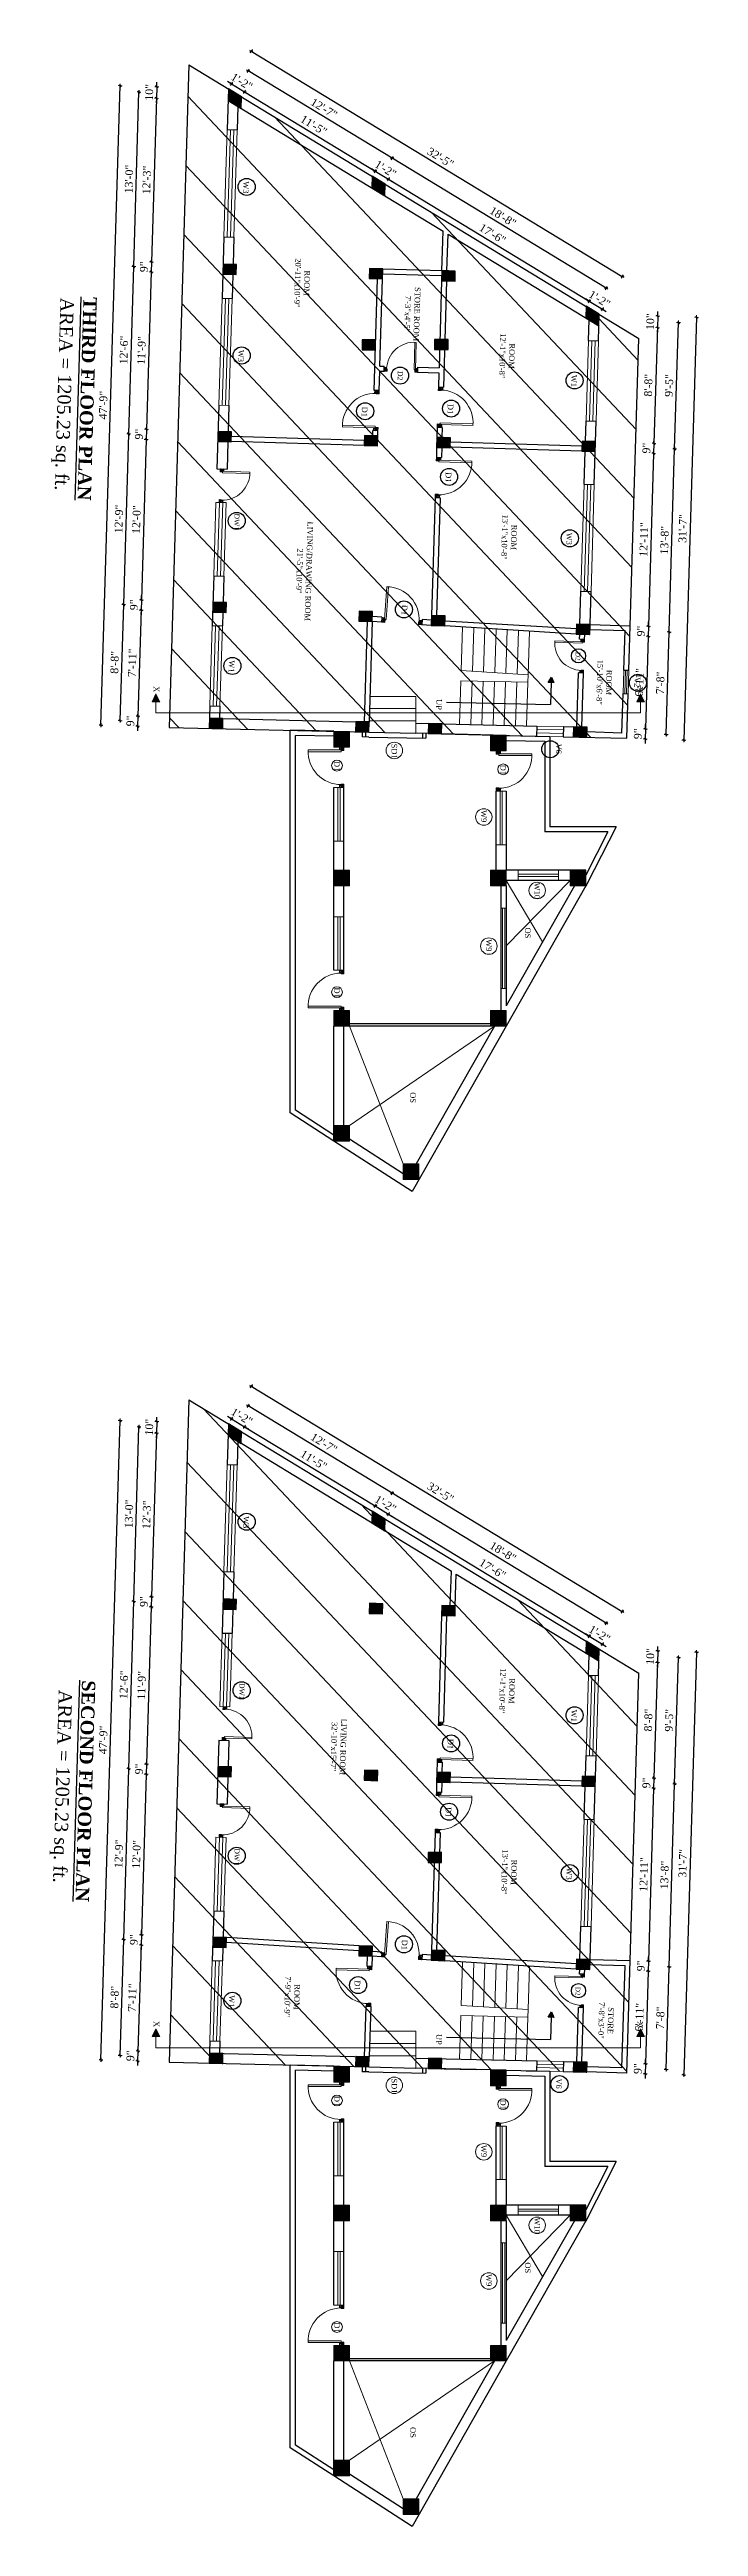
# Model space of a CAD drawing. Header units: inches. Extents: x 4069 to 291496, y -47643 to 12535.
# Drawn here: x 145226 to 145807, y -19007 to -16789 of the extents above; entities that cross this region are included whole.
import ezdxf

# ---------------------------------------------------------------- set-up
doc = ezdxf.new("R2010")
doc.units = ezdxf.units.IN
doc.header["$LTSCALE"] = 5
doc.header["$MEASUREMENT"] = 0
for name, color, linetype, lineweight in [('A-WALL', 7, 'Continuous', 9), ('Dimension', 7, 'Continuous', 18), ('DOOR', 62, 'Continuous', 0), ('Dw', 2, 'Continuous', 18), ('tefriş', 30, 'Continuous', 9)]:
    doc.layers.add(name, color=color, linetype=linetype, lineweight=lineweight)
doc.layers.add('dim line', color=7, linetype='Continuous', lineweight=15, true_color=0xfab2b2)
doc.layers.add('TEXT', color=6, linetype='Continuous')
doc.layers.add('WALL', color=7, linetype='Continuous')
doc.styles.add('ordinary', font='times.ttf')
doc.dimstyles.new('Copy of 96', dxfattribs={"dimtxt": 7, "dimasz": 4, "dimexe": 0.5, "dimexo": 0.5, "dimgap": 3, "dimtad": 1, "dimdec": 1, "dimzin": 11, "dimdsep": 46, "dimlunit": 4, "dimtxsty": 'ordinary', "dimblk": 'OBLIQUE', "dimcen": 0.09, "dimse1": 1, "dimse2": 1, "dimclrt": 6, "dimazin": 0, "dimtfac": 1, "dimtdec": 1, "dimtix": 1, "dimtmove": 2, "dimatfit": 3, "dimldrblk": 'leader', "dimfxl": 0.5, "dimfxlon": 1, "dimtolj": 1, "dimtzin": 0, "dimarcsym": 0})

msp = doc.modelspace()

# ---------------------------------------------------------------- texts
at = {"layer": 'TEXT', "style": 'ordinary'}
for s, height, rotation, p in [('W3', 5, 268.29037351, (145399.41976, -16906.59014)), ('W3', 5, 268.29037351, (145394.91141, -17057.602)), ('D2', 4.5, 268.29037351, (145537.68455, -17076.55703)), ('W1', 5, 268.29037351, (145693.00336, -17079.97154)), ('D1', 5, 268.28959735, (145582.44393, -17106.06429)), ('D1', 5, 268.28959735, (145505.49822, -17108.48435)), ('D1', 5, 268.29037351, (145580.61824, -17167.21594)), ('DW1', 4.5, 268.29037351, (145391.52573, -17204.26559)), ('W3', 5, 268.29037351, (145688.78195, -17221.37218)), ('D1', 5, 268.28959735, (145541.30153, -17286.01311)), ('W1', 5, 268.29037351, (145386.60885, -17335.70527)), ('D2', 4.1665, 268.28959735, (145696.94473, -17328.25304)), ('UP', 5, 268.28959735, (145572.19177, -17370.44749)), ('V2', 5, 268.29037351, (145749.72294, -17350.75048)), ('SD1', 5, 270, (145532.04808, -17410.41882)), ('V6', 5, 268.29037351, (145679.50023, -17410.31449)), ('D1', 5, 270, (145480.69113, -17425.98124)), ('D1', 5, 270, (145629.42753, -17429.30584)), ('W9', 5, 270, (145612.20753, -17469.96909)), ('W10', 5, 270, (145659.98488, -17534.95495)), ('W9', 5, 270, (145616.70753, -17585.63247)), ('OS', 5, 270, (145651.58382, -17575.10415)), ('D1', 5, 270, (145480.69113, -17628.86368)), ('OS', 5, 270, (145548.75316, -17722.65684)), ('W3', 5, 268.29037351, (145399.41976, -18102.30673)), ('DW1', 4.5, 268.29037351, (145395.94898, -18251.82057)), ('W1', 5, 268.29037351, (145693.00336, -18275.68813)), ('D1', 5, 268.28959735, (145582.44393, -18301.78088)), ('D1', 5, 268.29037351, (145580.61824, -18362.93254)), ('DW1', 4.5, 268.29037351, (145391.52573, -18399.98218)), ('W3', 5, 268.29037351, (145688.78195, -18417.08877)), ('D1', 5, 268.28959735, (145541.30153, -18481.7297)), ('D1', 5, 268.29037351, (145499.10924, -18518.20474)), ('D2', 4.1665, 268.28959735, (145696.94473, -18523.96963)), ('W1', 5, 268.29037351, (145386.60885, -18531.42186)), ('UP', 5, 268.28959735, (145572.19177, -18566.16408)), ('SD1', 5, 270, (145532.04808, -18606.13541)), ('V6', 5, 268.29037351, (145679.50023, -18606.03108)), ('D1', 5, 270, (145480.69113, -18621.69783)), ('D1', 5, 270, (145629.42753, -18625.02243)), ('W9', 5, 270, (145612.20753, -18665.68568)), ('W10', 5, 270, (145659.98488, -18730.67154)), ('W9', 5, 270, (145616.70753, -18781.34906)), ('OS', 5, 270, (145651.58382, -18770.82074)), ('D1', 5, 270, (145480.69113, -18824.58027)), ('OS', 5, 270, (145548.75316, -18918.37343))]:
    msp.add_text(s, height=height, rotation=rotation, dxfattribs=at).set_placement(p)
at = {"layer": 'TEXT', "char_height": 5, "attachment_point": 8, "rotation": 268.28959735, "style": 'ordinary'}
for s, insert in [('ROOM\\P20\'-11"x10\'-9"', (145445.35296, -16997.56619)), ('STORE ROOM\\P7\'-3"x4\'-5"', (145543.86675, -17025.36512)), ('ROOM\\P12\'-1"x10\'-8"', (145628.824, -17062.95285)), ('LIVING/DRAWING ROOM\\P21\'-5"x10\'-9"', (145447.14599, -17255.68118)), ('ROOM\\P13\'-1"x10\'-8"', (145630.7026, -17225.35168)), ('ROOM\\P15\'-10"x6\'-8"', (145715.84513, -17355.30577)), ('ROOM\\P12\'-1"x10\'-8"', (145628.824, -18258.66944)), ('LIVING ROOM\\P32\'-10"x15\'-7"', (145477.84164, -18308.77498)), ('ROOM\\P13\'-1"x10\'-8"', (145630.7026, -18421.06827)), ('ROOM\\P7\'-9"x10\'-9"', (145436.41692, -18532.74773)), ('STORE\\P7\'-8"x3\'-0"', (145717.37271, -18553.96334))]:
    msp.add_mtext_dynamic_manual_height_columns(s, width=101.5687276, gutter_width=1720.71691, heights=[0], dxfattribs=dict(at, insert=insert))
at = {"layer": 'TEXT', "char_height": 12, "width": 219.8150831, "attachment_point": 8, "rotation": 268.28959735, "style": 'ordinary'}
for s, insert in [('AREA = 1205.23 sq. ft.', (145229.21387, -17096.9821)), ('{\\fTimes New Roman|b1|i0|c0|p18;\\LTHIRD FLOOR PLAN}', (145253.33686, -17101.28864)), ('AREA = 1205.23 sq. ft.', (145227.6783, -18344.13448)), ('{\\fTimes New Roman|b1|i0|c0|p18;\\LSECOND FLOOR PLAN}', (145251.80128, -18348.44101))]:
    msp.add_mtext(s, dxfattribs=dict(at, insert=insert))

# ---------------------------------------------------------------- blocks, each defined once
blk = doc.blocks.new('C1a')
at = {"color": 1, "ltscale": 5}
for p, q in [((18657.7, 4625.8), (18648.7, 4625.8)), ((18648.7, 4625.8), (18648.8, 4613.8)), ((18657.8, 4613.8), (18657.7, 4625.8)), ((18648.8, 4613.8), (18657.8, 4613.8))]:
    blk.add_line(p, q, dxfattribs=at)
blk = doc.blocks.new('c2a')
at = {"color": 1, "ltscale": 5}
for p, q in [((18091.6, 4625.8), (18084.8, 4613.8)), ((18102, 4625.8), (18091.6, 4625.8)), ((18095.2, 4613.8), (18102, 4625.8)), ((18084.8, 4613.8), (18095.2, 4613.8))]:
    blk.add_line(p, q, dxfattribs=at)
blk = doc.blocks.new('A$C27B36B59')
at = {"layer": 'DOOR'}
for p, q in [((0, 4), (0, 0)), ((2.5, 4), (0, 4)), ((0, 0), (3, 0)), ((2.5, 2.5), (2.5, 4)), ((3, 2.5), (2.5, 2.5)), ((3, 0), (3, 2.5))]:
    blk.add_line(p, q, dxfattribs=at)
for centre, radius, start, end in [((-1.4, -0.5), 4.75, 22.1411, 72.838), ((1.3, 2.1), 1.64, 45.138, 144.8948), ((2.2, 0.3), 2.49, 83.3149, 152.658), ((0.1, 0.4), 2.05, 349.4875, 93.6805), ((2, -0.5), 2.01, 58.7447, 166.495), ((-0.1, 0.3), 1.13, 343.542, 86.947), ((2.1, -0.4), 1.17, 38.2816, 160.1519)]:
    blk.add_arc(centre, radius, start, end, dxfattribs=at)
blk = doc.blocks.new('D2')
at = {"layer": 'DOOR'}
for p, q in [((74474, 24047.6), (74474, 24018.1)), ((74474, 24047.6), (74475.5, 24047.6)), ((74475.5, 24047.6), (74475.5, 24018.1))]:
    blk.add_line(p, q, dxfattribs=at)
blk.add_arc((74474, 24047.6), 29.5, 180, 272.9146, dxfattribs=at)
at = {"layer": 'DOOR', "xscale": -1, "rotation": 180}
blk.add_blockref('A$C27B36B59', (74442, 24050.1), dxfattribs=at)
at = {"layer": 'DOOR', "rotation": 180}
blk.add_blockref('A$C27B36B59', (74478, 24050.1), dxfattribs=at)
blk = doc.blocks.new('oblique')
at = {"color": 0, "lineweight": -2}
blk.add_line((0.25, 0.25), (-0.25, -0.25), dxfattribs=at)
at = {"layer": 'dim line', "lineweight": 9}
for p, q in [((-0.4375, 0), (0.4375, 0)), ((0, 0.4375), (0, -0.4375))]:
    blk.add_line(p, q, dxfattribs=at)
blk = doc.blocks.new('*D4771')
at = {"layer": 'A-WALL', "color": 0, "lineweight": -2, "ltscale": 50, "transparency": 16777216}
blk.add_line((145289.1, -18585.5), (145292.2, -18481.6), dxfattribs=at)
at = {"layer": 'Defpoints', "color": 0, "ltscale": 50, "transparency": 16777216}
for p in [(145292.2, -18481.6), (145372.1, -18483.9), (145369, -18587.9)]:
    blk.add_point(p, dxfattribs=at)
at = {"layer": 'A-WALL', "color": 0, "lineweight": -2, "ltscale": 50, "transparency": 16777216, "xscale": 4, "yscale": 4, "zscale": 4}
for p, rotation in [((145292.2, -18481.6), 88.28998542812828), ((145289.1, -18585.5), 268.2899854281283)]:
    blk.add_blockref('oblique', p, dxfattribs=dict(at, rotation=rotation))
at = {"layer": 'A-WALL', "color": 6, "ltscale": 50, "transparency": 16777216, "insert": (145284.1, -18533.3), "char_height": 7, "attachment_point": 5, "rotation": 88.29, "style": 'ordinary'}
blk.add_mtext('\\A1;8\'-8"', dxfattribs=at)
blk = doc.blocks.new('_OBLIQUE')
at = {"color": 0, "linetype": 'ByBlock'}
blk.add_line((-0.5, -0.5), (0.5, 0.5), dxfattribs=at)
blk = doc.blocks.new('leader')
at = {"layer": 'Dimension'}
for p, q in [((-4.42, 0), (4.42, 0)), ((0, -4.33), (0, 4.33))]:
    blk.add_line(p, q, dxfattribs=at)
blk = doc.blocks.new('*D4772')
at = {"layer": 'A-WALL', "color": 0, "lineweight": -2, "ltscale": 50, "transparency": 16777216}
blk.add_line((145292.2, -18481.6), (145296.7, -18328.6), dxfattribs=at)
at = {"layer": 'Defpoints', "color": 0, "ltscale": 50, "transparency": 16777216}
for p in [(145296.7, -18328.6), (145376.6, -18331), (145372.1, -18483.9)]:
    blk.add_point(p, dxfattribs=at)
at = {"layer": 'A-WALL', "color": 0, "lineweight": -2, "ltscale": 50, "transparency": 16777216, "xscale": 4, "yscale": 4, "zscale": 4}
for p, rotation in [((145296.7, -18328.6), 88.28998542889823), ((145292.2, -18481.6), 268.2899854288982)]:
    blk.add_blockref('oblique', p, dxfattribs=dict(at, rotation=rotation))
at = {"layer": 'A-WALL', "color": 6, "ltscale": 50, "transparency": 16777216, "insert": (145287.9, -18404.9), "char_height": 7, "attachment_point": 5, "rotation": 88.29, "style": 'ordinary'}
blk.add_mtext('\\A1;12\'-9"', dxfattribs=at)
blk = doc.blocks.new('*D4773')
at = {"layer": 'A-WALL', "color": 0, "lineweight": -2, "ltscale": 50, "transparency": 16777216}
blk.add_line((145296.7, -18328.6), (145301.2, -18178.7), dxfattribs=at)
at = {"layer": 'Defpoints', "color": 0, "ltscale": 50, "transparency": 16777216}
for p in [(145301.2, -18178.7), (145381.1, -18181.1), (145376.6, -18331)]:
    blk.add_point(p, dxfattribs=at)
at = {"layer": 'A-WALL', "color": 0, "lineweight": -2, "ltscale": 50, "transparency": 16777216, "xscale": 4, "yscale": 4, "zscale": 4}
for p, rotation in [((145301.2, -18178.7), 88.28998542889823), ((145296.7, -18328.6), 268.2899854288982)]:
    blk.add_blockref('oblique', p, dxfattribs=dict(at, rotation=rotation))
at = {"layer": 'A-WALL', "color": 6, "ltscale": 50, "transparency": 16777216, "insert": (145292.4, -18253.5), "char_height": 7, "attachment_point": 5, "rotation": 88.29, "style": 'ordinary'}
blk.add_mtext('\\A1;12\'-6"', dxfattribs=at)
blk = doc.blocks.new('*D4774')
at = {"layer": 'A-WALL', "color": 0, "lineweight": -2, "ltscale": 50, "transparency": 16777216}
blk.add_line((145301.2, -18178.7), (145305.9, -18022.4), dxfattribs=at)
at = {"layer": 'Defpoints', "color": 0, "ltscale": 50, "transparency": 16777216}
for p in [(145305.9, -18022.4), (145385.8, -18024.8), (145381.1, -18181.1)]:
    blk.add_point(p, dxfattribs=at)
at = {"layer": 'A-WALL', "color": 0, "lineweight": -2, "ltscale": 50, "transparency": 16777216, "xscale": 4, "yscale": 4, "zscale": 4}
for p, rotation in [((145305.9, -18022.4), 88.28998542889823), ((145301.2, -18178.7), 268.2899854288982)]:
    blk.add_blockref('oblique', p, dxfattribs=dict(at, rotation=rotation))
at = {"layer": 'A-WALL', "color": 6, "ltscale": 50, "transparency": 16777216, "insert": (145297, -18100.4), "char_height": 7, "attachment_point": 5, "rotation": 88.29, "style": 'ordinary'}
blk.add_mtext('\\A1;13\'-0"', dxfattribs=at)
blk = doc.blocks.new('*D4775')
at = {"layer": 'A-WALL', "color": 0, "lineweight": -2, "ltscale": 50, "transparency": 16777216}
blk.add_line((145271.9, -18589.5), (145289, -18016.8), dxfattribs=at)
at = {"layer": 'Defpoints', "color": 0, "ltscale": 50, "transparency": 16777216}
for p in [(145289, -18016.8), (145385.9, -18019.7), (145368.8, -18592.4)]:
    blk.add_point(p, dxfattribs=at)
at = {"layer": 'A-WALL', "color": 0, "lineweight": -2, "ltscale": 50, "transparency": 16777216, "xscale": 4, "yscale": 4, "zscale": 4}
for p, rotation in [((145289, -18016.8), 88.28998542889823), ((145271.9, -18589.5), 268.2899854288982)]:
    blk.add_blockref('oblique', p, dxfattribs=dict(at, rotation=rotation))
at = {"layer": 'A-WALL', "color": 6, "ltscale": 50, "transparency": 16777216, "insert": (145273.9, -18302.9), "char_height": 7, "attachment_point": 5, "rotation": 88.29, "style": 'ordinary'}
blk.add_mtext('\\A1;47\'-9"', dxfattribs=at)
blk = doc.blocks.new('*D4743')
at = {"layer": 'A-WALL', "color": 0, "lineweight": -2, "ltscale": 50, "transparency": 16777216}
for p, q in [((145388.7, -18015.1), (145385.3, -18013)), ((145388.7, -18015.1), (145400.5, -18022.3)), ((145400.5, -18022.3), (145403.9, -18024.3))]:
    blk.add_line(p, q, dxfattribs=at)
at = {"layer": 'Defpoints', "color": 0, "ltscale": 50, "transparency": 16777216}
for p in [(145385.9, -18019.7), (145397.7, -18026.8), (145400.5, -18022.3)]:
    blk.add_point(p, dxfattribs=at)
at = {"layer": 'A-WALL', "color": 0, "lineweight": -2, "ltscale": 50, "transparency": 16777216, "xscale": 4, "yscale": 4, "zscale": 4}
for p, rotation in [((145388.7, -18015.1), 328.7014709223851), ((145400.5, -18022.3), 148.7014709223851)]:
    blk.add_blockref('oblique', p, dxfattribs=dict(at, rotation=rotation))
at = {"layer": 'A-WALL', "color": 6, "ltscale": 50, "transparency": 16777216, "insert": (145398, -18013.1), "char_height": 7, "attachment_point": 5, "rotation": 328.7015, "style": 'ordinary'}
blk.add_mtext('\\A1;1\'-2"', dxfattribs=at)
blk = doc.blocks.new('*D4744')
at = {"layer": 'A-WALL', "color": 0, "lineweight": -2, "ltscale": 50, "transparency": 16777216}
blk.add_line((145400.5, -18022.3), (145517.4, -18093.3), dxfattribs=at)
at = {"layer": 'Defpoints', "color": 0, "ltscale": 50, "transparency": 16777216}
for p in [(145397.7, -18026.8), (145514.6, -18097.9), (145517.4, -18093.3)]:
    blk.add_point(p, dxfattribs=at)
at = {"layer": 'A-WALL', "color": 0, "lineweight": -2, "ltscale": 50, "transparency": 16777216, "xscale": 4, "yscale": 4, "zscale": 4}
for p, rotation in [((145400.5, -18022.3), 148.7014709242149), ((145517.4, -18093.3), 328.701470924215)]:
    blk.add_blockref('oblique', p, dxfattribs=dict(at, rotation=rotation))
at = {"layer": 'A-WALL', "color": 6, "ltscale": 50, "transparency": 16777216, "insert": (145462.4, -18052.2), "char_height": 7, "attachment_point": 5, "rotation": 328.7015, "style": 'ordinary'}
blk.add_mtext('\\A1;11\'-5"', dxfattribs=at)
blk = doc.blocks.new('*D4745')
at = {"layer": 'A-WALL', "color": 0, "lineweight": -2, "ltscale": 50, "transparency": 16777216}
for p, q in [((145517.4, -18093.3), (145514, -18091.3)), ((145517.4, -18093.3), (145529.2, -18100.5)), ((145529.2, -18100.5), (145532.6, -18102.6))]:
    blk.add_line(p, q, dxfattribs=at)
at = {"layer": 'Defpoints', "color": 0, "ltscale": 50, "transparency": 16777216}
for p in [(145514.6, -18097.9), (145529.2, -18100.5), (145526.4, -18105.1)]:
    blk.add_point(p, dxfattribs=at)
at = {"layer": 'A-WALL', "color": 0, "lineweight": -2, "ltscale": 50, "transparency": 16777216, "xscale": 4, "yscale": 4, "zscale": 4}
for p, rotation in [((145517.4, -18093.3), 328.701470924215), ((145529.2, -18100.5), 148.7014709242149)]:
    blk.add_blockref('oblique', p, dxfattribs=dict(at, rotation=rotation))
at = {"layer": 'A-WALL', "color": 6, "ltscale": 50, "transparency": 16777216, "insert": (145526.7, -18091.4), "char_height": 7, "attachment_point": 5, "rotation": 328.7015, "style": 'ordinary'}
blk.add_mtext('\\A1;1\'-2"', dxfattribs=at)
blk = doc.blocks.new('*D4746')
at = {"layer": 'A-WALL', "color": 0, "lineweight": -2, "ltscale": 50, "transparency": 16777216}
blk.add_line((145529.2, -18100.5), (145709, -18209.8), dxfattribs=at)
at = {"layer": 'Defpoints', "color": 0, "ltscale": 50, "transparency": 16777216}
for p in [(145526.4, -18105.1), (145706.3, -18214.4), (145709, -18209.8)]:
    blk.add_point(p, dxfattribs=at)
at = {"layer": 'A-WALL', "color": 0, "lineweight": -2, "ltscale": 50, "transparency": 16777216, "xscale": 4, "yscale": 4, "zscale": 4}
for p, rotation in [((145529.2, -18100.5), 148.7014709242149), ((145709, -18209.8), 328.701470924215)]:
    blk.add_blockref('oblique', p, dxfattribs=dict(at, rotation=rotation))
at = {"layer": 'A-WALL', "color": 6, "ltscale": 50, "transparency": 16777216, "insert": (145622.5, -18149.6), "char_height": 7, "attachment_point": 5, "rotation": 328.7015, "style": 'ordinary'}
blk.add_mtext('\\A1;17\'-6"', dxfattribs=at)
blk = doc.blocks.new('*D4747')
at = {"layer": 'A-WALL', "color": 0, "lineweight": -2, "ltscale": 50, "transparency": 16777216}
for p, q in [((145709, -18209.8), (145705.6, -18207.8)), ((145709, -18209.8), (145720.8, -18217)), ((145720.8, -18217), (145724.2, -18219.1))]:
    blk.add_line(p, q, dxfattribs=at)
at = {"layer": 'Defpoints', "color": 0, "ltscale": 50, "transparency": 16777216}
for p in [(145706.3, -18214.4), (145718, -18221.6), (145720.8, -18217)]:
    blk.add_point(p, dxfattribs=at)
at = {"layer": 'A-WALL', "color": 0, "lineweight": -2, "ltscale": 50, "transparency": 16777216, "xscale": 4, "yscale": 4, "zscale": 4}
for p, rotation in [((145709, -18209.8), 328.701470924215), ((145720.8, -18217), 148.7014709242149)]:
    blk.add_blockref('oblique', p, dxfattribs=dict(at, rotation=rotation))
at = {"layer": 'A-WALL', "color": 6, "ltscale": 50, "transparency": 16777216, "insert": (145718.3, -18207.9), "char_height": 7, "attachment_point": 5, "rotation": 328.7015, "style": 'ordinary'}
blk.add_mtext('\\A1;1\'-2"', dxfattribs=at)
blk = doc.blocks.new('*D4748')
at = {"layer": 'A-WALL', "color": 0, "lineweight": -2, "ltscale": 50, "transparency": 16777216}
blk.add_line((145724.2, -18198.2), (145532.6, -18081.7), dxfattribs=at)
at = {"layer": 'Defpoints', "color": 0, "ltscale": 50, "transparency": 16777216}
for p in [(145532.6, -18081.7), (145520.5, -18101.5), (145712.1, -18218)]:
    blk.add_point(p, dxfattribs=at)
at = {"layer": 'A-WALL', "color": 0, "lineweight": -2, "ltscale": 50, "transparency": 16777216, "xscale": 4, "yscale": 4, "zscale": 4}
for p, rotation in [((145532.6, -18081.7), 148.7014709223947), ((145724.2, -18198.2), 328.7014709223947)]:
    blk.add_blockref('oblique', p, dxfattribs=dict(at, rotation=rotation))
at = {"layer": 'A-WALL', "color": 6, "ltscale": 50, "transparency": 16777216, "insert": (145631.8, -18134.4), "char_height": 7, "attachment_point": 5, "rotation": 328.7015, "style": 'ordinary'}
blk.add_mtext('\\A1;18\'-8"', dxfattribs=at)
blk = doc.blocks.new('*D4749')
at = {"layer": 'A-WALL', "color": 0, "lineweight": -2, "ltscale": 50, "transparency": 16777216}
blk.add_line((145532.6, -18081.7), (145403.8, -18003.5), dxfattribs=at)
at = {"layer": 'Defpoints', "color": 0, "ltscale": 50, "transparency": 16777216}
for p in [(145403.8, -18003.5), (145391.8, -18023.2), (145520.5, -18101.5)]:
    blk.add_point(p, dxfattribs=at)
at = {"layer": 'A-WALL', "color": 0, "lineweight": -2, "ltscale": 50, "transparency": 16777216, "xscale": 4, "yscale": 4, "zscale": 4}
for p, rotation in [((145403.8, -18003.5), 148.7014709242149), ((145532.6, -18081.7), 328.701470924215)]:
    blk.add_blockref('oblique', p, dxfattribs=dict(at, rotation=rotation))
at = {"layer": 'A-WALL', "color": 6, "ltscale": 50, "transparency": 16777216, "insert": (145471.6, -18037), "char_height": 7, "attachment_point": 5, "rotation": 328.7015, "style": 'ordinary'}
blk.add_mtext('\\A1;12\'-7"', dxfattribs=at)
blk = doc.blocks.new('*D4750')
at = {"layer": 'A-WALL', "color": 0, "lineweight": -2, "ltscale": 50, "transparency": 16777216}
blk.add_line((145406.5, -17985.9), (145738.6, -18187.8), dxfattribs=at)
at = {"layer": 'Defpoints', "color": 0, "ltscale": 50, "transparency": 16777216}
for p in [(145385.9, -18019.7), (145738.6, -18187.8), (145718, -18221.6)]:
    blk.add_point(p, dxfattribs=at)
at = {"layer": 'A-WALL', "color": 0, "lineweight": -2, "ltscale": 50, "transparency": 16777216, "xscale": 4, "yscale": 4, "zscale": 4}
for p, rotation in [((145406.5, -17985.9), 148.7014709224015), ((145738.6, -18187.8), 328.7014709224015)]:
    blk.add_blockref('oblique', p, dxfattribs=dict(at, rotation=rotation))
at = {"layer": 'A-WALL', "color": 6, "ltscale": 50, "transparency": 16777216, "insert": (145575.9, -18081.2), "char_height": 7, "attachment_point": 5, "rotation": 328.7015, "style": 'ordinary'}
blk.add_mtext('\\A1;32\'-5"', dxfattribs=at)
blk = doc.blocks.new('*D4751')
at = {"layer": 'A-WALL', "color": 0, "lineweight": -2, "ltscale": 50, "transparency": 16777216}
for p, q in [((145770.1, -18233.5), (145770, -18237.5)), ((145770.4, -18223.1), (145770.1, -18233.5)), ((145770.4, -18223.1), (145770.5, -18219.1))]:
    blk.add_line(p, q, dxfattribs=at)
at = {"layer": 'Defpoints', "color": 0, "ltscale": 50, "transparency": 16777216}
for p in [(145717.7, -18231.9), (145718, -18221.6), (145770.1, -18233.5)]:
    blk.add_point(p, dxfattribs=at)
at = {"layer": 'A-WALL', "color": 0, "lineweight": -2, "ltscale": 50, "transparency": 16777216, "xscale": 4, "yscale": 4, "zscale": 4}
for p, rotation in [((145770.1, -18233.5), 88.28998542817027), ((145770.4, -18223.1), 268.2899854281703)]:
    blk.add_blockref('oblique', p, dxfattribs=dict(at, rotation=rotation))
at = {"layer": 'A-WALL', "color": 6, "ltscale": 50, "transparency": 16777216, "insert": (145763.7, -18228.1), "char_height": 7, "attachment_point": 5, "rotation": 88.29, "style": 'ordinary'}
blk.add_mtext('\\A1;10"', dxfattribs=at)
blk = doc.blocks.new('*D4752')
at = {"layer": 'A-WALL', "color": 0, "lineweight": -2, "ltscale": 50, "transparency": 16777216}
blk.add_line((145770.1, -18233.5), (145767, -18337.1), dxfattribs=at)
at = {"layer": 'Defpoints', "color": 0, "ltscale": 50, "transparency": 16777216}
for p in [(145717.7, -18231.9), (145714.6, -18335.5), (145767, -18337.1)]:
    blk.add_point(p, dxfattribs=at)
at = {"layer": 'A-WALL', "color": 0, "lineweight": -2, "ltscale": 50, "transparency": 16777216, "xscale": 4, "yscale": 4, "zscale": 4}
for p, rotation in [((145770.1, -18233.5), 88.2899854288983), ((145767, -18337.1), 268.2899854288983)]:
    blk.add_blockref('oblique', p, dxfattribs=dict(at, rotation=rotation))
at = {"layer": 'A-WALL', "color": 6, "ltscale": 50, "transparency": 16777216, "insert": (145762, -18285.1), "char_height": 7, "attachment_point": 5, "rotation": 88.29, "style": 'ordinary'}
blk.add_mtext('\\A1;8\'-8"', dxfattribs=at)
blk = doc.blocks.new('*D4753')
at = {"layer": 'A-WALL', "color": 0, "lineweight": -2, "ltscale": 50, "transparency": 16777216}
for p, q in [((145766.7, -18346.1), (145766.6, -18350.1)), ((145767, -18337.1), (145766.7, -18346.1)), ((145767, -18337.1), (145767.1, -18333.1))]:
    blk.add_line(p, q, dxfattribs=at)
at = {"layer": 'Defpoints', "color": 0, "ltscale": 50, "transparency": 16777216}
for p in [(145714.4, -18344.5), (145714.6, -18335.5), (145766.7, -18346.1)]:
    blk.add_point(p, dxfattribs=at)
at = {"layer": 'A-WALL', "color": 0, "lineweight": -2, "ltscale": 50, "transparency": 16777216, "xscale": 4, "yscale": 4, "zscale": 4}
for p, rotation in [((145766.7, -18346.1), 88.28998542889832), ((145767, -18337.1), 268.2899854288983)]:
    blk.add_blockref('oblique', p, dxfattribs=dict(at, rotation=rotation))
at = {"layer": 'A-WALL', "color": 6, "ltscale": 50, "transparency": 16777216, "insert": (145760.3, -18341.4), "char_height": 7, "attachment_point": 5, "rotation": 88.29, "style": 'ordinary'}
blk.add_mtext('\\A1;9"', dxfattribs=at)
blk = doc.blocks.new('*D4754')
at = {"layer": 'A-WALL', "color": 0, "lineweight": -2, "ltscale": 50, "transparency": 16777216}
blk.add_line((145766.7, -18346.1), (145762.1, -18501), dxfattribs=at)
at = {"layer": 'Defpoints', "color": 0, "ltscale": 50, "transparency": 16777216}
for p in [(145714.4, -18344.5), (145709.7, -18499.5), (145762.1, -18501)]:
    blk.add_point(p, dxfattribs=at)
at = {"layer": 'A-WALL', "color": 0, "lineweight": -2, "ltscale": 50, "transparency": 16777216, "xscale": 4, "yscale": 4, "zscale": 4}
for p, rotation in [((145766.7, -18346.1), 88.2899854288983), ((145762.1, -18501), 268.2899854288983)]:
    blk.add_blockref('oblique', p, dxfattribs=dict(at, rotation=rotation))
at = {"layer": 'A-WALL', "color": 6, "ltscale": 50, "transparency": 16777216, "insert": (145757.9, -18423.4), "char_height": 7, "attachment_point": 5, "rotation": 88.29, "style": 'ordinary'}
blk.add_mtext('\\A1;12\'-11"', dxfattribs=at)
blk = doc.blocks.new('*D4755')
at = {"layer": 'A-WALL', "color": 0, "lineweight": -2, "ltscale": 50, "transparency": 16777216}
for p, q in [((145762.1, -18501), (145761.8, -18510)), ((145762.1, -18501), (145762.2, -18497)), ((145761.8, -18510), (145761.7, -18514))]:
    blk.add_line(p, q, dxfattribs=at)
at = {"layer": 'Defpoints', "color": 0, "ltscale": 50, "transparency": 16777216}
for p in [(145709.7, -18499.5), (145709.5, -18508.4), (145761.8, -18510)]:
    blk.add_point(p, dxfattribs=at)
at = {"layer": 'A-WALL', "color": 0, "lineweight": -2, "ltscale": 50, "transparency": 16777216, "xscale": 4, "yscale": 4, "zscale": 4}
for p, rotation in [((145762.1, -18501), 268.2899854288983), ((145761.8, -18510), 88.28998542889832)]:
    blk.add_blockref('oblique', p, dxfattribs=dict(at, rotation=rotation))
at = {"layer": 'A-WALL', "color": 6, "ltscale": 50, "transparency": 16777216, "insert": (145755.4, -18505.3), "char_height": 7, "attachment_point": 5, "rotation": 88.29, "style": 'ordinary'}
blk.add_mtext('\\A1;9"', dxfattribs=at)
blk = doc.blocks.new('*D4756')
at = {"layer": 'A-WALL', "color": 0, "lineweight": -2, "ltscale": 50, "transparency": 16777216}
blk.add_line((145761.8, -18510), (145759.4, -18593), dxfattribs=at)
at = {"layer": 'Defpoints', "color": 0, "ltscale": 50, "transparency": 16777216}
for p in [(145709.5, -18508.4), (145707, -18591.4), (145759.4, -18593)]:
    blk.add_point(p, dxfattribs=at)
at = {"layer": 'A-WALL', "color": 0, "lineweight": -2, "ltscale": 50, "transparency": 16777216, "xscale": 4, "yscale": 4, "zscale": 4}
for p, rotation in [((145761.8, -18510), 88.2899854288983), ((145759.4, -18593), 268.2899854288983)]:
    blk.add_blockref('oblique', p, dxfattribs=dict(at, rotation=rotation))
at = {"layer": 'A-WALL', "color": 6, "ltscale": 50, "transparency": 16777216, "insert": (145754, -18551.3), "char_height": 7, "attachment_point": 5, "rotation": 88.29, "style": 'ordinary'}
blk.add_mtext('\\A1;6\'-11"', dxfattribs=at)
blk = doc.blocks.new('*D4757')
at = {"layer": 'A-WALL', "color": 0, "lineweight": -2, "ltscale": 50, "transparency": 16777216}
for p, q in [((145759.4, -18593), (145759.1, -18602)), ((145759.4, -18593), (145759.5, -18589)), ((145759.1, -18602), (145759, -18606))]:
    blk.add_line(p, q, dxfattribs=at)
at = {"layer": 'Defpoints', "color": 0, "ltscale": 50, "transparency": 16777216}
for p in [(145707, -18591.4), (145706.7, -18600.4), (145759.1, -18602)]:
    blk.add_point(p, dxfattribs=at)
at = {"layer": 'A-WALL', "color": 0, "lineweight": -2, "ltscale": 50, "transparency": 16777216, "xscale": 4, "yscale": 4, "zscale": 4}
for p, rotation in [((145759.4, -18593), 268.2899854288983), ((145759.1, -18602), 88.28998542889832)]:
    blk.add_blockref('oblique', p, dxfattribs=dict(at, rotation=rotation))
at = {"layer": 'A-WALL', "color": 6, "ltscale": 50, "transparency": 16777216, "insert": (145752.6, -18597.3), "char_height": 7, "attachment_point": 5, "rotation": 88.29, "style": 'ordinary'}
blk.add_mtext('\\A1;9"', dxfattribs=at)
blk = doc.blocks.new('*D4758')
at = {"layer": 'A-WALL', "color": 0, "lineweight": -2, "ltscale": 50, "transparency": 16777216}
blk.add_line((145777.9, -18598), (145780.6, -18506.1), dxfattribs=at)
at = {"layer": 'Defpoints', "color": 0, "ltscale": 50, "transparency": 16777216}
for p in [(145709.6, -18503.9), (145780.6, -18506.1), (145706.9, -18595.9)]:
    blk.add_point(p, dxfattribs=at)
at = {"layer": 'A-WALL', "color": 0, "lineweight": -2, "ltscale": 50, "transparency": 16777216, "xscale": 4, "yscale": 4, "zscale": 4}
for p, rotation in [((145780.6, -18506.1), 88.28998542811846), ((145777.9, -18598), 268.2899854281184)]:
    blk.add_blockref('oblique', p, dxfattribs=dict(at, rotation=rotation))
at = {"layer": 'A-WALL', "color": 6, "ltscale": 50, "transparency": 16777216, "insert": (145772.7, -18551.9), "char_height": 7, "attachment_point": 5, "rotation": 88.29, "style": 'ordinary'}
blk.add_mtext('\\A1;7\'-8"', dxfattribs=at)
blk = doc.blocks.new('*D4759')
at = {"layer": 'A-WALL', "color": 0, "lineweight": -2, "ltscale": 50, "transparency": 16777216}
blk.add_line((145780.6, -18506.1), (145785.5, -18342.1), dxfattribs=at)
at = {"layer": 'Defpoints', "color": 0, "ltscale": 50, "transparency": 16777216}
for p in [(145714.5, -18340), (145785.5, -18342.1), (145709.6, -18503.9)]:
    blk.add_point(p, dxfattribs=at)
at = {"layer": 'A-WALL', "color": 0, "lineweight": -2, "ltscale": 50, "transparency": 16777216, "xscale": 4, "yscale": 4, "zscale": 4}
for p, rotation in [((145785.5, -18342.1), 88.28998542889823), ((145780.6, -18506.1), 268.2899854288982)]:
    blk.add_blockref('oblique', p, dxfattribs=dict(at, rotation=rotation))
at = {"layer": 'A-WALL', "color": 6, "ltscale": 50, "transparency": 16777216, "insert": (145776.5, -18423.9), "char_height": 7, "attachment_point": 5, "rotation": 88.29, "style": 'ordinary'}
blk.add_mtext('\\A1;13\'-8"', dxfattribs=at)
blk = doc.blocks.new('*D4760')
at = {"layer": 'A-WALL', "color": 0, "lineweight": -2, "ltscale": 50, "transparency": 16777216}
blk.add_line((145785.5, -18342.1), (145788.9, -18228.9), dxfattribs=at)
at = {"layer": 'Defpoints', "color": 0, "ltscale": 50, "transparency": 16777216}
for p in [(145717.9, -18226.7), (145788.9, -18228.9), (145714.5, -18340)]:
    blk.add_point(p, dxfattribs=at)
at = {"layer": 'A-WALL', "color": 0, "lineweight": -2, "ltscale": 50, "transparency": 16777216, "xscale": 4, "yscale": 4, "zscale": 4}
for p, rotation in [((145788.9, -18228.9), 88.28998542889823), ((145785.5, -18342.1), 268.2899854288982)]:
    blk.add_blockref('oblique', p, dxfattribs=dict(at, rotation=rotation))
at = {"layer": 'A-WALL', "color": 6, "ltscale": 50, "transparency": 16777216, "insert": (145780.6, -18285.3), "char_height": 7, "attachment_point": 5, "rotation": 88.29, "style": 'ordinary'}
blk.add_mtext('\\A1;9\'-5"', dxfattribs=at)
blk = doc.blocks.new('*D4761')
at = {"layer": 'A-WALL', "color": 0, "lineweight": -2, "ltscale": 50, "transparency": 16777216}
blk.add_line((145805.1, -18224.2), (145793.8, -18603), dxfattribs=at)
at = {"layer": 'Defpoints', "color": 0, "ltscale": 50, "transparency": 16777216}
for p in [(145718, -18221.6), (145706.7, -18600.4), (145793.8, -18603)]:
    blk.add_point(p, dxfattribs=at)
at = {"layer": 'A-WALL', "color": 0, "lineweight": -2, "ltscale": 50, "transparency": 16777216, "xscale": 4, "yscale": 4, "zscale": 4}
for p, rotation in [((145805.1, -18224.2), 88.28998542889823), ((145793.8, -18603), 268.2899854288982)]:
    blk.add_blockref('oblique', p, dxfattribs=dict(at, rotation=rotation))
at = {"layer": 'A-WALL', "color": 6, "ltscale": 50, "transparency": 16777216, "insert": (145792.8, -18413.4), "char_height": 7, "attachment_point": 5, "rotation": 88.29, "style": 'ordinary'}
blk.add_mtext('\\A1;31\'-7"', dxfattribs=at)
blk = doc.blocks.new('*D4762')
at = {"layer": 'A-WALL', "color": 0, "lineweight": -2, "ltscale": 50, "transparency": 16777216}
for p, q in [((145321.8, -18017.7), (145321.9, -18013.7)), ((145321.5, -18028.1), (145321.4, -18032.1)), ((145321.8, -18017.7), (145321.5, -18028.1))]:
    blk.add_line(p, q, dxfattribs=at)
at = {"layer": 'Defpoints', "color": 0, "ltscale": 50, "transparency": 16777216}
for p in [(145321.5, -18028.1), (145385.6, -18030), (145385.9, -18019.7)]:
    blk.add_point(p, dxfattribs=at)
at = {"layer": 'A-WALL', "color": 0, "lineweight": -2, "ltscale": 50, "transparency": 16777216, "xscale": 4, "yscale": 4, "zscale": 4}
for p, rotation in [((145321.8, -18017.7), 268.2899854288982), ((145321.5, -18028.1), 88.28998542889823)]:
    blk.add_blockref('oblique', p, dxfattribs=dict(at, rotation=rotation))
at = {"layer": 'A-WALL', "color": 6, "ltscale": 50, "transparency": 16777216, "insert": (145315.1, -18022.7), "char_height": 7, "attachment_point": 5, "rotation": 88.29, "style": 'ordinary'}
blk.add_mtext('\\A1;10"', dxfattribs=at)
blk = doc.blocks.new('*D4763')
at = {"layer": 'A-WALL', "color": 0, "lineweight": -2, "ltscale": 50, "transparency": 16777216}
blk.add_line((145321.5, -18028.1), (145317.1, -18174.7), dxfattribs=at)
at = {"layer": 'Defpoints', "color": 0, "ltscale": 50, "transparency": 16777216}
for p in [(145385.6, -18030), (145317.1, -18174.7), (145381.2, -18176.6)]:
    blk.add_point(p, dxfattribs=at)
at = {"layer": 'A-WALL', "color": 0, "lineweight": -2, "ltscale": 50, "transparency": 16777216, "xscale": 4, "yscale": 4, "zscale": 4}
for p, rotation in [((145321.5, -18028.1), 88.28998542889823), ((145317.1, -18174.7), 268.2899854288982)]:
    blk.add_blockref('oblique', p, dxfattribs=dict(at, rotation=rotation))
at = {"layer": 'A-WALL', "color": 6, "ltscale": 50, "transparency": 16777216, "insert": (145312.8, -18101.2), "char_height": 7, "attachment_point": 5, "rotation": 88.29, "style": 'ordinary'}
blk.add_mtext('\\A1;12\'-3"', dxfattribs=at)
blk = doc.blocks.new('*D4764')
at = {"layer": 'A-WALL', "color": 0, "lineweight": -2, "ltscale": 50, "transparency": 16777216}
for p, q in [((145317.1, -18174.7), (145317.3, -18170.7)), ((145316.9, -18183.7), (145316.7, -18187.7)), ((145317.1, -18174.7), (145316.9, -18183.7))]:
    blk.add_line(p, q, dxfattribs=at)
at = {"layer": 'Defpoints', "color": 0, "ltscale": 50, "transparency": 16777216}
for p in [(145316.9, -18183.7), (145381, -18185.6), (145381.2, -18176.6)]:
    blk.add_point(p, dxfattribs=at)
at = {"layer": 'A-WALL', "color": 0, "lineweight": -2, "ltscale": 50, "transparency": 16777216, "xscale": 4, "yscale": 4, "zscale": 4}
for p, rotation in [((145316.9, -18183.7), 88.28998542889823), ((145317.1, -18174.7), 268.2899854288982)]:
    blk.add_blockref('oblique', p, dxfattribs=dict(at, rotation=rotation))
at = {"layer": 'A-WALL', "color": 6, "ltscale": 50, "transparency": 16777216, "insert": (145310.4, -18179), "char_height": 7, "attachment_point": 5, "rotation": 88.29, "style": 'ordinary'}
blk.add_mtext('\\A1;9"', dxfattribs=at)
blk = doc.blocks.new('*D4765')
at = {"layer": 'A-WALL', "color": 0, "lineweight": -2, "ltscale": 50, "transparency": 16777216}
blk.add_line((145316.9, -18183.7), (145312.7, -18324.6), dxfattribs=at)
at = {"layer": 'Defpoints', "color": 0, "ltscale": 50, "transparency": 16777216}
for p in [(145381, -18185.6), (145312.7, -18324.6), (145376.8, -18326.5)]:
    blk.add_point(p, dxfattribs=at)
at = {"layer": 'A-WALL', "color": 0, "lineweight": -2, "ltscale": 50, "transparency": 16777216, "xscale": 4, "yscale": 4, "zscale": 4}
for p, rotation in [((145316.9, -18183.7), 88.28998542889823), ((145312.7, -18324.6), 268.2899854288982)]:
    blk.add_blockref('oblique', p, dxfattribs=dict(at, rotation=rotation))
at = {"layer": 'A-WALL', "color": 6, "ltscale": 50, "transparency": 16777216, "insert": (145308.2, -18253.9), "char_height": 7, "attachment_point": 5, "rotation": 88.29, "style": 'ordinary'}
blk.add_mtext('\\A1;11\'-9"', dxfattribs=at)
blk = doc.blocks.new('*D4766')
at = {"layer": 'A-WALL', "color": 0, "lineweight": -2, "ltscale": 50, "transparency": 16777216}
for p, q in [((145312.7, -18324.6), (145312.4, -18333.6)), ((145312.7, -18324.6), (145312.8, -18320.6)), ((145312.4, -18333.6), (145312.3, -18337.6))]:
    blk.add_line(p, q, dxfattribs=at)
at = {"layer": 'Defpoints', "color": 0, "ltscale": 50, "transparency": 16777216}
for p in [(145376.8, -18326.5), (145312.4, -18333.6), (145376.5, -18335.5)]:
    blk.add_point(p, dxfattribs=at)
at = {"layer": 'A-WALL', "color": 0, "lineweight": -2, "ltscale": 50, "transparency": 16777216, "xscale": 4, "yscale": 4, "zscale": 4}
for p, rotation in [((145312.7, -18324.6), 268.2899854288982), ((145312.4, -18333.6), 88.28998542889823)]:
    blk.add_blockref('oblique', p, dxfattribs=dict(at, rotation=rotation))
at = {"layer": 'A-WALL', "color": 6, "ltscale": 50, "transparency": 16777216, "insert": (145306, -18328.9), "char_height": 7, "attachment_point": 5, "rotation": 88.29, "style": 'ordinary'}
blk.add_mtext('\\A1;9"', dxfattribs=at)
blk = doc.blocks.new('*D4767')
at = {"layer": 'A-WALL', "color": 0, "lineweight": -2, "ltscale": 50, "transparency": 16777216}
blk.add_line((145312.4, -18333.6), (145308.1, -18477.5), dxfattribs=at)
at = {"layer": 'Defpoints', "color": 0, "ltscale": 50, "transparency": 16777216}
for p in [(145376.5, -18335.5), (145308.1, -18477.5), (145372.2, -18479.4)]:
    blk.add_point(p, dxfattribs=at)
at = {"layer": 'A-WALL', "color": 0, "lineweight": -2, "ltscale": 50, "transparency": 16777216, "xscale": 4, "yscale": 4, "zscale": 4}
for p, rotation in [((145312.4, -18333.6), 88.28998542889823), ((145308.1, -18477.5), 268.2899854288982)]:
    blk.add_blockref('oblique', p, dxfattribs=dict(at, rotation=rotation))
at = {"layer": 'A-WALL', "color": 6, "ltscale": 50, "transparency": 16777216, "insert": (145303.7, -18405.4), "char_height": 7, "attachment_point": 5, "rotation": 88.29, "style": 'ordinary'}
blk.add_mtext('\\A1;12\'-0"', dxfattribs=at)
blk = doc.blocks.new('*D4768')
at = {"layer": 'A-WALL', "color": 0, "lineweight": -2, "ltscale": 50, "transparency": 16777216}
for p, q in [((145308.1, -18477.5), (145307.8, -18486.5)), ((145308.1, -18477.5), (145308.2, -18473.5)), ((145307.8, -18486.5), (145307.7, -18490.5))]:
    blk.add_line(p, q, dxfattribs=at)
at = {"layer": 'Defpoints', "color": 0, "ltscale": 50, "transparency": 16777216}
for p in [(145372.2, -18479.4), (145307.8, -18486.5), (145371.9, -18488.4)]:
    blk.add_point(p, dxfattribs=at)
at = {"layer": 'A-WALL', "color": 0, "lineweight": -2, "ltscale": 50, "transparency": 16777216, "xscale": 4, "yscale": 4, "zscale": 4}
for p, rotation in [((145308.1, -18477.5), 268.2899854288982), ((145307.8, -18486.5), 88.28998542889823)]:
    blk.add_blockref('oblique', p, dxfattribs=dict(at, rotation=rotation))
at = {"layer": 'A-WALL', "color": 6, "ltscale": 50, "transparency": 16777216, "insert": (145301.4, -18481.8), "char_height": 7, "attachment_point": 5, "rotation": 88.29, "style": 'ordinary'}
blk.add_mtext('\\A1;9"', dxfattribs=at)
blk = doc.blocks.new('*D4769')
at = {"layer": 'A-WALL', "color": 0, "lineweight": -2, "ltscale": 50, "transparency": 16777216}
blk.add_line((145307.8, -18486.5), (145305, -18581.5), dxfattribs=at)
at = {"layer": 'Defpoints', "color": 0, "ltscale": 50, "transparency": 16777216}
for p in [(145371.9, -18488.4), (145305, -18581.5), (145369.1, -18583.4)]:
    blk.add_point(p, dxfattribs=at)
at = {"layer": 'A-WALL', "color": 0, "lineweight": -2, "ltscale": 50, "transparency": 16777216, "xscale": 4, "yscale": 4, "zscale": 4}
for p, rotation in [((145307.8, -18486.5), 88.28998542889823), ((145305, -18581.5), 268.2899854288982)]:
    blk.add_blockref('oblique', p, dxfattribs=dict(at, rotation=rotation))
at = {"layer": 'A-WALL', "color": 6, "ltscale": 50, "transparency": 16777216, "insert": (145299.8, -18533.8), "char_height": 7, "attachment_point": 5, "rotation": 88.29, "style": 'ordinary'}
blk.add_mtext('\\A1;7\'-11"', dxfattribs=at)
blk = doc.blocks.new('*D4770')
at = {"layer": 'A-WALL', "color": 0, "lineweight": -2, "ltscale": 50, "transparency": 16777216}
for p, q in [((145304.7, -18590.5), (145304.6, -18594.5)), ((145305, -18581.5), (145304.7, -18590.5)), ((145305, -18581.5), (145305.1, -18577.5))]:
    blk.add_line(p, q, dxfattribs=at)
at = {"layer": 'Defpoints', "color": 0, "ltscale": 50, "transparency": 16777216}
for p in [(145304.7, -18590.5), (145368.8, -18592.4), (145369.1, -18583.4)]:
    blk.add_point(p, dxfattribs=at)
at = {"layer": 'A-WALL', "color": 0, "lineweight": -2, "ltscale": 50, "transparency": 16777216, "xscale": 4, "yscale": 4, "zscale": 4}
for p, rotation in [((145304.7, -18590.5), 88.28998542889823), ((145305, -18581.5), 268.2899854288982)]:
    blk.add_blockref('oblique', p, dxfattribs=dict(at, rotation=rotation))
at = {"layer": 'A-WALL', "color": 6, "ltscale": 50, "transparency": 16777216, "insert": (145298.3, -18585.8), "char_height": 7, "attachment_point": 5, "rotation": 88.29, "style": 'ordinary'}
blk.add_mtext('\\A1;9"', dxfattribs=at)
blk = doc.blocks.new('x-x')
at = {"ltscale": 5}
for points in [[(11364, -701.5), (11364, -694.5), (11357.1, -698.1)], [(11364, -1135.5), (11364, -1128.5), (11357.1, -1132.1)]]:
    blk.add_hatch(color=256, dxfattribs=at).paths.add_polyline_path(points)
for p, q in [((11364, -694.5), (11357.1, -698.1)), ((11357.1, -698.1), (11364, -701.5)), ((11364, -701.5), (11364, -694.5)), ((11374.1, -698.1), (11364, -698.1)), ((11374.1, -698.1), (11374.1, -1132.1)), ((11364, -1128.5), (11357.1, -1132.1)), ((11364, -1135.5), (11364, -1128.5)), ((11357.1, -1132.1), (11364, -1135.5)), ((11374.1, -1132.1), (11364, -1132.1))]:
    blk.add_line(p, q, dxfattribs=at)
at = {"layer": 'A-WALL', "color": 1, "ltscale": 5}
blk.add_line((11374.1, -1120.1), (11374.1, -1132.1), dxfattribs=at)
at = {"layer": 'TEXT', "style": 'ordinary'}
for p in [(11350.1, -701), (11350.1, -1134.1)]:
    blk.add_text('X', height=5, dxfattribs=at).set_placement(p)
blk = doc.blocks.new('*D4776')
at = {"layer": 'A-WALL', "color": 0, "lineweight": -2, "ltscale": 50, "transparency": 16777216}
blk.add_line((145289.1, -17389.8), (145292.2, -17285.8), dxfattribs=at)
at = {"layer": 'Defpoints', "color": 0, "ltscale": 50, "transparency": 16777216}
for p in [(145292.2, -17285.8), (145372.1, -17288.2), (145369, -17392.2)]:
    blk.add_point(p, dxfattribs=at)
at = {"layer": 'A-WALL', "color": 0, "lineweight": -2, "ltscale": 50, "transparency": 16777216, "xscale": 4, "yscale": 4, "zscale": 4}
for p, rotation in [((145292.2, -17285.8), 88.28998542795198), ((145289.1, -17389.8), 268.289985427952)]:
    blk.add_blockref('oblique', p, dxfattribs=dict(at, rotation=rotation))
at = {"layer": 'A-WALL', "color": 6, "ltscale": 50, "transparency": 16777216, "insert": (145284.1, -17337.6), "char_height": 7, "attachment_point": 5, "rotation": 88.29, "style": 'ordinary'}
blk.add_mtext('\\A1;8\'-8"', dxfattribs=at)
blk = doc.blocks.new('*D4777')
at = {"layer": 'A-WALL', "color": 0, "lineweight": -2, "ltscale": 50, "transparency": 16777216}
blk.add_line((145292.2, -17285.8), (145296.7, -17132.9), dxfattribs=at)
at = {"layer": 'Defpoints', "color": 0, "ltscale": 50, "transparency": 16777216}
for p in [(145296.7, -17132.9), (145376.6, -17135.3), (145372.1, -17288.2)]:
    blk.add_point(p, dxfattribs=at)
at = {"layer": 'A-WALL', "color": 0, "lineweight": -2, "ltscale": 50, "transparency": 16777216, "xscale": 4, "yscale": 4, "zscale": 4}
for p, rotation in [((145296.7, -17132.9), 88.28998542889828), ((145292.2, -17285.8), 268.2899854288983)]:
    blk.add_blockref('oblique', p, dxfattribs=dict(at, rotation=rotation))
at = {"layer": 'A-WALL', "color": 6, "ltscale": 50, "transparency": 16777216, "insert": (145287.9, -17209.2), "char_height": 7, "attachment_point": 5, "rotation": 88.29, "style": 'ordinary'}
blk.add_mtext('\\A1;12\'-9"', dxfattribs=at)
blk = doc.blocks.new('*D4778')
at = {"layer": 'A-WALL', "color": 0, "lineweight": -2, "ltscale": 50, "transparency": 16777216}
blk.add_line((145296.7, -17132.9), (145301.2, -16983), dxfattribs=at)
at = {"layer": 'Defpoints', "color": 0, "ltscale": 50, "transparency": 16777216}
for p in [(145301.2, -16983), (145381.1, -16985.4), (145376.6, -17135.3)]:
    blk.add_point(p, dxfattribs=at)
at = {"layer": 'A-WALL', "color": 0, "lineweight": -2, "ltscale": 50, "transparency": 16777216, "xscale": 4, "yscale": 4, "zscale": 4}
for p, rotation in [((145301.2, -16983), 88.28998542889828), ((145296.7, -17132.9), 268.2899854288983)]:
    blk.add_blockref('oblique', p, dxfattribs=dict(at, rotation=rotation))
at = {"layer": 'A-WALL', "color": 6, "ltscale": 50, "transparency": 16777216, "insert": (145292.4, -17057.8), "char_height": 7, "attachment_point": 5, "rotation": 88.29, "style": 'ordinary'}
blk.add_mtext('\\A1;12\'-6"', dxfattribs=at)
blk = doc.blocks.new('*D4779')
at = {"layer": 'A-WALL', "color": 0, "lineweight": -2, "ltscale": 50, "transparency": 16777216}
blk.add_line((145301.2, -16983), (145305.9, -16826.7), dxfattribs=at)
at = {"layer": 'Defpoints', "color": 0, "ltscale": 50, "transparency": 16777216}
for p in [(145305.9, -16826.7), (145385.8, -16829.1), (145381.1, -16985.4)]:
    blk.add_point(p, dxfattribs=at)
at = {"layer": 'A-WALL', "color": 0, "lineweight": -2, "ltscale": 50, "transparency": 16777216, "xscale": 4, "yscale": 4, "zscale": 4}
for p, rotation in [((145305.9, -16826.7), 88.28998542889828), ((145301.2, -16983), 268.2899854288983)]:
    blk.add_blockref('oblique', p, dxfattribs=dict(at, rotation=rotation))
at = {"layer": 'A-WALL', "color": 6, "ltscale": 50, "transparency": 16777216, "insert": (145297, -16904.7), "char_height": 7, "attachment_point": 5, "rotation": 88.29, "style": 'ordinary'}
blk.add_mtext('\\A1;13\'-0"', dxfattribs=at)
blk = doc.blocks.new('*D4780')
at = {"layer": 'A-WALL', "color": 0, "lineweight": -2, "ltscale": 50, "transparency": 16777216}
blk.add_line((145271.9, -17393.8), (145289, -16821), dxfattribs=at)
at = {"layer": 'Defpoints', "color": 0, "ltscale": 50, "transparency": 16777216}
for p in [(145289, -16821), (145385.9, -16823.9), (145368.8, -17396.7)]:
    blk.add_point(p, dxfattribs=at)
at = {"layer": 'A-WALL', "color": 0, "lineweight": -2, "ltscale": 50, "transparency": 16777216, "xscale": 4, "yscale": 4, "zscale": 4}
for p, rotation in [((145289, -16821), 88.28998542889828), ((145271.9, -17393.8), 268.2899854288983)]:
    blk.add_blockref('oblique', p, dxfattribs=dict(at, rotation=rotation))
at = {"layer": 'A-WALL', "color": 6, "ltscale": 50, "transparency": 16777216, "insert": (145273.9, -17107.2), "char_height": 7, "attachment_point": 5, "rotation": 88.29, "style": 'ordinary'}
blk.add_mtext('\\A1;47\'-9"', dxfattribs=at)
blk = doc.blocks.new('*D4781')
at = {"layer": 'A-WALL', "color": 0, "lineweight": -2, "ltscale": 50, "transparency": 16777216}
for p, q in [((145388.7, -16819.4), (145385.3, -16817.3)), ((145388.7, -16819.4), (145400.5, -16826.5)), ((145400.5, -16826.5), (145403.9, -16828.6))]:
    blk.add_line(p, q, dxfattribs=at)
at = {"layer": 'Defpoints', "color": 0, "ltscale": 50, "transparency": 16777216}
for p in [(145385.9, -16823.9), (145397.7, -16831.1), (145400.5, -16826.5)]:
    blk.add_point(p, dxfattribs=at)
at = {"layer": 'A-WALL', "color": 0, "lineweight": -2, "ltscale": 50, "transparency": 16777216, "xscale": 4, "yscale": 4, "zscale": 4}
for p, rotation in [((145388.7, -16819.4), 328.701470922219), ((145400.5, -16826.5), 148.701470922219)]:
    blk.add_blockref('oblique', p, dxfattribs=dict(at, rotation=rotation))
at = {"layer": 'A-WALL', "color": 6, "ltscale": 50, "transparency": 16777216, "insert": (145398, -16817.4), "char_height": 7, "attachment_point": 5, "rotation": 328.7015, "style": 'ordinary'}
blk.add_mtext('\\A1;1\'-2"', dxfattribs=at)
blk = doc.blocks.new('*D4782')
at = {"layer": 'A-WALL', "color": 0, "lineweight": -2, "ltscale": 50, "transparency": 16777216}
blk.add_line((145400.5, -16826.5), (145517.4, -16897.6), dxfattribs=at)
at = {"layer": 'Defpoints', "color": 0, "ltscale": 50, "transparency": 16777216}
for p in [(145397.7, -16831.1), (145514.6, -16902.2), (145517.4, -16897.6)]:
    blk.add_point(p, dxfattribs=at)
at = {"layer": 'A-WALL', "color": 0, "lineweight": -2, "ltscale": 50, "transparency": 16777216, "xscale": 4, "yscale": 4, "zscale": 4}
for p, rotation in [((145400.5, -16826.5), 148.701470923849), ((145517.4, -16897.6), 328.701470923849)]:
    blk.add_blockref('oblique', p, dxfattribs=dict(at, rotation=rotation))
at = {"layer": 'A-WALL', "color": 6, "ltscale": 50, "transparency": 16777216, "insert": (145462.4, -16856.5), "char_height": 7, "attachment_point": 5, "rotation": 328.7015, "style": 'ordinary'}
blk.add_mtext('\\A1;11\'-5"', dxfattribs=at)
blk = doc.blocks.new('*D4783')
at = {"layer": 'A-WALL', "color": 0, "lineweight": -2, "ltscale": 50, "transparency": 16777216}
for p, q in [((145517.4, -16897.6), (145514, -16895.6)), ((145517.4, -16897.6), (145529.2, -16904.8)), ((145529.2, -16904.8), (145532.6, -16906.9))]:
    blk.add_line(p, q, dxfattribs=at)
at = {"layer": 'Defpoints', "color": 0, "ltscale": 50, "transparency": 16777216}
for p in [(145514.6, -16902.2), (145529.2, -16904.8), (145526.4, -16909.4)]:
    blk.add_point(p, dxfattribs=at)
at = {"layer": 'A-WALL', "color": 0, "lineweight": -2, "ltscale": 50, "transparency": 16777216, "xscale": 4, "yscale": 4, "zscale": 4}
for p, rotation in [((145517.4, -16897.6), 328.701470923849), ((145529.2, -16904.8), 148.701470923849)]:
    blk.add_blockref('oblique', p, dxfattribs=dict(at, rotation=rotation))
at = {"layer": 'A-WALL', "color": 6, "ltscale": 50, "transparency": 16777216, "insert": (145526.7, -16895.7), "char_height": 7, "attachment_point": 5, "rotation": 328.7015, "style": 'ordinary'}
blk.add_mtext('\\A1;1\'-2"', dxfattribs=at)
blk = doc.blocks.new('*D4784')
at = {"layer": 'A-WALL', "color": 0, "lineweight": -2, "ltscale": 50, "transparency": 16777216}
blk.add_line((145529.2, -16904.8), (145709, -17014.1), dxfattribs=at)
at = {"layer": 'Defpoints', "color": 0, "ltscale": 50, "transparency": 16777216}
for p in [(145526.4, -16909.4), (145709, -17014.1), (145706.3, -17018.7)]:
    blk.add_point(p, dxfattribs=at)
at = {"layer": 'A-WALL', "color": 0, "lineweight": -2, "ltscale": 50, "transparency": 16777216, "xscale": 4, "yscale": 4, "zscale": 4}
for p, rotation in [((145529.2, -16904.8), 148.701470923849), ((145709, -17014.1), 328.701470923849)]:
    blk.add_blockref('oblique', p, dxfattribs=dict(at, rotation=rotation))
at = {"layer": 'A-WALL', "color": 6, "ltscale": 50, "transparency": 16777216, "insert": (145622.5, -16953.8), "char_height": 7, "attachment_point": 5, "rotation": 328.7015, "style": 'ordinary'}
blk.add_mtext('\\A1;17\'-6"', dxfattribs=at)
blk = doc.blocks.new('*D4785')
at = {"layer": 'A-WALL', "color": 0, "lineweight": -2, "ltscale": 50, "transparency": 16777216}
for p, q in [((145709, -17014.1), (145705.6, -17012)), ((145709, -17014.1), (145720.8, -17021.3)), ((145720.8, -17021.3), (145724.2, -17023.4))]:
    blk.add_line(p, q, dxfattribs=at)
at = {"layer": 'Defpoints', "color": 0, "ltscale": 50, "transparency": 16777216}
for p in [(145706.3, -17018.7), (145718, -17025.9), (145720.8, -17021.3)]:
    blk.add_point(p, dxfattribs=at)
at = {"layer": 'A-WALL', "color": 0, "lineweight": -2, "ltscale": 50, "transparency": 16777216, "xscale": 4, "yscale": 4, "zscale": 4}
for p, rotation in [((145709, -17014.1), 328.701470923849), ((145720.8, -17021.3), 148.701470923849)]:
    blk.add_blockref('oblique', p, dxfattribs=dict(at, rotation=rotation))
at = {"layer": 'A-WALL', "color": 6, "ltscale": 50, "transparency": 16777216, "insert": (145718.3, -17012.2), "char_height": 7, "attachment_point": 5, "rotation": 328.7015, "style": 'ordinary'}
blk.add_mtext('\\A1;1\'-2"', dxfattribs=at)
blk = doc.blocks.new('*D4786')
at = {"layer": 'A-WALL', "color": 0, "lineweight": -2, "ltscale": 50, "transparency": 16777216}
blk.add_line((145724.2, -17002.5), (145532.6, -16886), dxfattribs=at)
at = {"layer": 'Defpoints', "color": 0, "ltscale": 50, "transparency": 16777216}
for p in [(145520.5, -16905.8), (145532.6, -16886), (145712.1, -17022.3)]:
    blk.add_point(p, dxfattribs=at)
at = {"layer": 'A-WALL', "color": 0, "lineweight": -2, "ltscale": 50, "transparency": 16777216, "xscale": 4, "yscale": 4, "zscale": 4}
for p, rotation in [((145532.6, -16886), 148.7014709222173), ((145724.2, -17002.5), 328.7014709222173)]:
    blk.add_blockref('oblique', p, dxfattribs=dict(at, rotation=rotation))
at = {"layer": 'A-WALL', "color": 6, "ltscale": 50, "transparency": 16777216, "insert": (145631.8, -16938.6), "char_height": 7, "attachment_point": 5, "rotation": 328.7015, "style": 'ordinary'}
blk.add_mtext('\\A1;18\'-8"', dxfattribs=at)
blk = doc.blocks.new('*D4787')
at = {"layer": 'A-WALL', "color": 0, "lineweight": -2, "ltscale": 50, "transparency": 16777216}
blk.add_line((145532.6, -16886), (145403.8, -16807.7), dxfattribs=at)
at = {"layer": 'Defpoints', "color": 0, "ltscale": 50, "transparency": 16777216}
for p in [(145403.8, -16807.7), (145391.8, -16827.5), (145520.5, -16905.8)]:
    blk.add_point(p, dxfattribs=at)
at = {"layer": 'A-WALL', "color": 0, "lineweight": -2, "ltscale": 50, "transparency": 16777216, "xscale": 4, "yscale": 4, "zscale": 4}
for p, rotation in [((145403.8, -16807.7), 148.701470923849), ((145532.6, -16886), 328.701470923849)]:
    blk.add_blockref('oblique', p, dxfattribs=dict(at, rotation=rotation))
at = {"layer": 'A-WALL', "color": 6, "ltscale": 50, "transparency": 16777216, "insert": (145471.6, -16841.3), "char_height": 7, "attachment_point": 5, "rotation": 328.7015, "style": 'ordinary'}
blk.add_mtext('\\A1;12\'-7"', dxfattribs=at)
blk = doc.blocks.new('*D4788')
at = {"layer": 'A-WALL', "color": 0, "lineweight": -2, "ltscale": 50, "transparency": 16777216}
blk.add_line((145406.5, -16790.2), (145738.6, -16992.1), dxfattribs=at)
at = {"layer": 'Defpoints', "color": 0, "ltscale": 50, "transparency": 16777216}
for p in [(145385.9, -16823.9), (145738.6, -16992.1), (145718, -17025.9)]:
    blk.add_point(p, dxfattribs=at)
at = {"layer": 'A-WALL', "color": 0, "lineweight": -2, "ltscale": 50, "transparency": 16777216, "xscale": 4, "yscale": 4, "zscale": 4}
for p, rotation in [((145406.5, -16790.2), 148.7014709222228), ((145738.6, -16992.1), 328.7014709222228)]:
    blk.add_blockref('oblique', p, dxfattribs=dict(at, rotation=rotation))
at = {"layer": 'A-WALL', "color": 6, "ltscale": 50, "transparency": 16777216, "insert": (145575.9, -16885.5), "char_height": 7, "attachment_point": 5, "rotation": 328.7015, "style": 'ordinary'}
blk.add_mtext('\\A1;32\'-5"', dxfattribs=at)
blk = doc.blocks.new('*D4789')
at = {"layer": 'A-WALL', "color": 0, "lineweight": -2, "ltscale": 50, "transparency": 16777216}
for p, q in [((145770.1, -17037.8), (145770, -17041.8)), ((145770.4, -17027.4), (145770.1, -17037.8)), ((145770.4, -17027.4), (145770.5, -17023.4))]:
    blk.add_line(p, q, dxfattribs=at)
at = {"layer": 'Defpoints', "color": 0, "ltscale": 50, "transparency": 16777216}
for p in [(145717.7, -17036.2), (145718, -17025.9), (145770.1, -17037.8)]:
    blk.add_point(p, dxfattribs=at)
at = {"layer": 'A-WALL', "color": 0, "lineweight": -2, "ltscale": 50, "transparency": 16777216, "xscale": 4, "yscale": 4, "zscale": 4}
for p, rotation in [((145770.1, -17037.8), 88.2899854278434), ((145770.4, -17027.4), 268.2899854278434)]:
    blk.add_blockref('oblique', p, dxfattribs=dict(at, rotation=rotation))
at = {"layer": 'A-WALL', "color": 6, "ltscale": 50, "transparency": 16777216, "insert": (145763.7, -17032.4), "char_height": 7, "attachment_point": 5, "rotation": 88.29, "style": 'ordinary'}
blk.add_mtext('\\A1;10"', dxfattribs=at)
blk = doc.blocks.new('*D4790')
at = {"layer": 'A-WALL', "color": 0, "lineweight": -2, "ltscale": 50, "transparency": 16777216}
blk.add_line((145770.1, -17037.8), (145767, -17141.4), dxfattribs=at)
at = {"layer": 'Defpoints', "color": 0, "ltscale": 50, "transparency": 16777216}
for p in [(145717.7, -17036.2), (145714.6, -17139.8), (145767, -17141.4)]:
    blk.add_point(p, dxfattribs=at)
at = {"layer": 'A-WALL', "color": 0, "lineweight": -2, "ltscale": 50, "transparency": 16777216, "xscale": 4, "yscale": 4, "zscale": 4}
for p, rotation in [((145770.1, -17037.8), 88.2899854288983), ((145767, -17141.4), 268.2899854288983)]:
    blk.add_blockref('oblique', p, dxfattribs=dict(at, rotation=rotation))
at = {"layer": 'A-WALL', "color": 6, "ltscale": 50, "transparency": 16777216, "insert": (145762, -17089.4), "char_height": 7, "attachment_point": 5, "rotation": 88.29, "style": 'ordinary'}
blk.add_mtext('\\A1;8\'-8"', dxfattribs=at)
blk = doc.blocks.new('*D4791')
at = {"layer": 'A-WALL', "color": 0, "lineweight": -2, "ltscale": 50, "transparency": 16777216}
for p, q in [((145766.7, -17150.4), (145766.6, -17154.4)), ((145767, -17141.4), (145766.7, -17150.4)), ((145767, -17141.4), (145767.1, -17137.4))]:
    blk.add_line(p, q, dxfattribs=at)
at = {"layer": 'Defpoints', "color": 0, "ltscale": 50, "transparency": 16777216}
for p in [(145714.4, -17148.8), (145714.6, -17139.8), (145766.7, -17150.4)]:
    blk.add_point(p, dxfattribs=at)
at = {"layer": 'A-WALL', "color": 0, "lineweight": -2, "ltscale": 50, "transparency": 16777216, "xscale": 4, "yscale": 4, "zscale": 4}
for p, rotation in [((145766.7, -17150.4), 88.28998542889832), ((145767, -17141.4), 268.2899854288983)]:
    blk.add_blockref('oblique', p, dxfattribs=dict(at, rotation=rotation))
at = {"layer": 'A-WALL', "color": 6, "ltscale": 50, "transparency": 16777216, "insert": (145760.3, -17145.7), "char_height": 7, "attachment_point": 5, "rotation": 88.29, "style": 'ordinary'}
blk.add_mtext('\\A1;9"', dxfattribs=at)
blk = doc.blocks.new('*D4792')
at = {"layer": 'A-WALL', "color": 0, "lineweight": -2, "ltscale": 50, "transparency": 16777216}
blk.add_line((145766.7, -17150.4), (145762.1, -17305.3), dxfattribs=at)
at = {"layer": 'Defpoints', "color": 0, "ltscale": 50, "transparency": 16777216}
for p in [(145714.4, -17148.8), (145709.7, -17303.7), (145762.1, -17305.3)]:
    blk.add_point(p, dxfattribs=at)
at = {"layer": 'A-WALL', "color": 0, "lineweight": -2, "ltscale": 50, "transparency": 16777216, "xscale": 4, "yscale": 4, "zscale": 4}
for p, rotation in [((145766.7, -17150.4), 88.2899854288983), ((145762.1, -17305.3), 268.2899854288983)]:
    blk.add_blockref('oblique', p, dxfattribs=dict(at, rotation=rotation))
at = {"layer": 'A-WALL', "color": 6, "ltscale": 50, "transparency": 16777216, "insert": (145757.9, -17227.6), "char_height": 7, "attachment_point": 5, "rotation": 88.29, "style": 'ordinary'}
blk.add_mtext('\\A1;12\'-11"', dxfattribs=at)
blk = doc.blocks.new('*D4793')
at = {"layer": 'A-WALL', "color": 0, "lineweight": -2, "ltscale": 50, "transparency": 16777216}
for p, q in [((145762.1, -17305.3), (145761.8, -17314.3)), ((145762.1, -17305.3), (145762.2, -17301.3)), ((145761.8, -17314.3), (145761.7, -17318.3))]:
    blk.add_line(p, q, dxfattribs=at)
at = {"layer": 'Defpoints', "color": 0, "ltscale": 50, "transparency": 16777216}
for p in [(145709.7, -17303.7), (145709.5, -17312.7), (145761.8, -17314.3)]:
    blk.add_point(p, dxfattribs=at)
at = {"layer": 'A-WALL', "color": 0, "lineweight": -2, "ltscale": 50, "transparency": 16777216, "xscale": 4, "yscale": 4, "zscale": 4}
for p, rotation in [((145762.1, -17305.3), 268.2899854288983), ((145761.8, -17314.3), 88.28998542889832)]:
    blk.add_blockref('oblique', p, dxfattribs=dict(at, rotation=rotation))
at = {"layer": 'A-WALL', "color": 6, "ltscale": 50, "transparency": 16777216, "insert": (145755.4, -17309.6), "char_height": 7, "attachment_point": 5, "rotation": 88.29, "style": 'ordinary'}
blk.add_mtext('\\A1;9"', dxfattribs=at)
blk = doc.blocks.new('*D4794')
at = {"layer": 'A-WALL', "color": 0, "lineweight": -2, "ltscale": 50, "transparency": 16777216}
blk.add_line((145761.8, -17314.3), (145759.4, -17397.3), dxfattribs=at)
at = {"layer": 'Defpoints', "color": 0, "ltscale": 50, "transparency": 16777216}
for p in [(145709.5, -17312.7), (145707, -17395.7), (145759.4, -17397.3)]:
    blk.add_point(p, dxfattribs=at)
at = {"layer": 'A-WALL', "color": 0, "lineweight": -2, "ltscale": 50, "transparency": 16777216, "xscale": 4, "yscale": 4, "zscale": 4}
for p, rotation in [((145761.8, -17314.3), 88.2899854288983), ((145759.4, -17397.3), 268.2899854288983)]:
    blk.add_blockref('oblique', p, dxfattribs=dict(at, rotation=rotation))
at = {"layer": 'A-WALL', "color": 6, "ltscale": 50, "transparency": 16777216, "insert": (145754, -17355.6), "char_height": 7, "attachment_point": 5, "rotation": 88.29, "style": 'ordinary'}
blk.add_mtext('\\A1;6\'-11"', dxfattribs=at)
blk = doc.blocks.new('*D4795')
at = {"layer": 'A-WALL', "color": 0, "lineweight": -2, "ltscale": 50, "transparency": 16777216}
for p, q in [((145759.4, -17397.3), (145759.5, -17393.3)), ((145759.1, -17406.3), (145759, -17410.3)), ((145759.4, -17397.3), (145759.1, -17406.3))]:
    blk.add_line(p, q, dxfattribs=at)
at = {"layer": 'Defpoints', "color": 0, "ltscale": 50, "transparency": 16777216}
for p in [(145706.7, -17404.7), (145707, -17395.7), (145759.1, -17406.3)]:
    blk.add_point(p, dxfattribs=at)
at = {"layer": 'A-WALL', "color": 0, "lineweight": -2, "ltscale": 50, "transparency": 16777216, "xscale": 4, "yscale": 4, "zscale": 4}
for p, rotation in [((145759.1, -17406.3), 88.28998542889832), ((145759.4, -17397.3), 268.2899854288983)]:
    blk.add_blockref('oblique', p, dxfattribs=dict(at, rotation=rotation))
at = {"layer": 'A-WALL', "color": 6, "ltscale": 50, "transparency": 16777216, "insert": (145752.6, -17401.6), "char_height": 7, "attachment_point": 5, "rotation": 88.29, "style": 'ordinary'}
blk.add_mtext('\\A1;9"', dxfattribs=at)
blk = doc.blocks.new('*D4796')
at = {"layer": 'A-WALL', "color": 0, "lineweight": -2, "ltscale": 50, "transparency": 16777216}
blk.add_line((145777.9, -17402.3), (145780.6, -17310.4), dxfattribs=at)
at = {"layer": 'Defpoints', "color": 0, "ltscale": 50, "transparency": 16777216}
for p in [(145709.6, -17308.2), (145780.6, -17310.4), (145706.9, -17400.2)]:
    blk.add_point(p, dxfattribs=at)
at = {"layer": 'A-WALL', "color": 0, "lineweight": -2, "ltscale": 50, "transparency": 16777216, "xscale": 4, "yscale": 4, "zscale": 4}
for p, rotation in [((145780.6, -17310.4), 88.28998542795541), ((145777.9, -17402.3), 268.2899854279554)]:
    blk.add_blockref('oblique', p, dxfattribs=dict(at, rotation=rotation))
at = {"layer": 'A-WALL', "color": 6, "ltscale": 50, "transparency": 16777216, "insert": (145772.7, -17356.1), "char_height": 7, "attachment_point": 5, "rotation": 88.29, "style": 'ordinary'}
blk.add_mtext('\\A1;7\'-8"', dxfattribs=at)
blk = doc.blocks.new('*D4797')
at = {"layer": 'A-WALL', "color": 0, "lineweight": -2, "ltscale": 50, "transparency": 16777216}
blk.add_line((145780.6, -17310.4), (145785.5, -17146.4), dxfattribs=at)
at = {"layer": 'Defpoints', "color": 0, "ltscale": 50, "transparency": 16777216}
for p in [(145714.5, -17144.3), (145785.5, -17146.4), (145709.6, -17308.2)]:
    blk.add_point(p, dxfattribs=at)
at = {"layer": 'A-WALL', "color": 0, "lineweight": -2, "ltscale": 50, "transparency": 16777216, "xscale": 4, "yscale": 4, "zscale": 4}
for p, rotation in [((145785.5, -17146.4), 88.28998542889828), ((145780.6, -17310.4), 268.2899854288983)]:
    blk.add_blockref('oblique', p, dxfattribs=dict(at, rotation=rotation))
at = {"layer": 'A-WALL', "color": 6, "ltscale": 50, "transparency": 16777216, "insert": (145776.5, -17228.2), "char_height": 7, "attachment_point": 5, "rotation": 88.29, "style": 'ordinary'}
blk.add_mtext('\\A1;13\'-8"', dxfattribs=at)
blk = doc.blocks.new('*D4798')
at = {"layer": 'A-WALL', "color": 0, "lineweight": -2, "ltscale": 50, "transparency": 16777216}
blk.add_line((145785.5, -17146.4), (145788.9, -17033.2), dxfattribs=at)
at = {"layer": 'Defpoints', "color": 0, "ltscale": 50, "transparency": 16777216}
for p in [(145717.9, -17031), (145788.9, -17033.2), (145714.5, -17144.3)]:
    blk.add_point(p, dxfattribs=at)
at = {"layer": 'A-WALL', "color": 0, "lineweight": -2, "ltscale": 50, "transparency": 16777216, "xscale": 4, "yscale": 4, "zscale": 4}
for p, rotation in [((145788.9, -17033.2), 88.28998542889828), ((145785.5, -17146.4), 268.2899854288983)]:
    blk.add_blockref('oblique', p, dxfattribs=dict(at, rotation=rotation))
at = {"layer": 'A-WALL', "color": 6, "ltscale": 50, "transparency": 16777216, "insert": (145780.6, -17089.6), "char_height": 7, "attachment_point": 5, "rotation": 88.29, "style": 'ordinary'}
blk.add_mtext('\\A1;9\'-5"', dxfattribs=at)
blk = doc.blocks.new('*D4799')
at = {"layer": 'A-WALL', "color": 0, "lineweight": -2, "ltscale": 50, "transparency": 16777216}
blk.add_line((145805.1, -17028.5), (145793.8, -17407.3), dxfattribs=at)
at = {"layer": 'Defpoints', "color": 0, "ltscale": 50, "transparency": 16777216}
for p in [(145718, -17025.9), (145706.7, -17404.7), (145793.8, -17407.3)]:
    blk.add_point(p, dxfattribs=at)
at = {"layer": 'A-WALL', "color": 0, "lineweight": -2, "ltscale": 50, "transparency": 16777216, "xscale": 4, "yscale": 4, "zscale": 4}
for p, rotation in [((145805.1, -17028.5), 88.2899854288983), ((145793.8, -17407.3), 268.2899854288983)]:
    blk.add_blockref('oblique', p, dxfattribs=dict(at, rotation=rotation))
at = {"layer": 'A-WALL', "color": 6, "ltscale": 50, "transparency": 16777216, "insert": (145792.8, -17217.7), "char_height": 7, "attachment_point": 5, "rotation": 88.29, "style": 'ordinary'}
blk.add_mtext('\\A1;31\'-7"', dxfattribs=at)
blk = doc.blocks.new('*D4800')
at = {"layer": 'A-WALL', "color": 0, "lineweight": -2, "ltscale": 50, "transparency": 16777216}
for p, q in [((145321.5, -16832.4), (145321.4, -16836.4)), ((145321.8, -16822), (145321.5, -16832.4)), ((145321.8, -16822), (145321.9, -16818))]:
    blk.add_line(p, q, dxfattribs=at)
at = {"layer": 'Defpoints', "color": 0, "ltscale": 50, "transparency": 16777216}
for p in [(145321.5, -16832.4), (145385.6, -16834.3), (145385.9, -16823.9)]:
    blk.add_point(p, dxfattribs=at)
at = {"layer": 'A-WALL', "color": 0, "lineweight": -2, "ltscale": 50, "transparency": 16777216, "xscale": 4, "yscale": 4, "zscale": 4}
for p, rotation in [((145321.5, -16832.4), 88.28998542889828), ((145321.8, -16822), 268.2899854288983)]:
    blk.add_blockref('oblique', p, dxfattribs=dict(at, rotation=rotation))
at = {"layer": 'A-WALL', "color": 6, "ltscale": 50, "transparency": 16777216, "insert": (145315.1, -16827), "char_height": 7, "attachment_point": 5, "rotation": 88.29, "style": 'ordinary'}
blk.add_mtext('\\A1;10"', dxfattribs=at)
blk = doc.blocks.new('*D4801')
at = {"layer": 'A-WALL', "color": 0, "lineweight": -2, "ltscale": 50, "transparency": 16777216}
blk.add_line((145321.5, -16832.4), (145317.1, -16979), dxfattribs=at)
at = {"layer": 'Defpoints', "color": 0, "ltscale": 50, "transparency": 16777216}
for p in [(145385.6, -16834.3), (145317.1, -16979), (145381.2, -16980.9)]:
    blk.add_point(p, dxfattribs=at)
at = {"layer": 'A-WALL', "color": 0, "lineweight": -2, "ltscale": 50, "transparency": 16777216, "xscale": 4, "yscale": 4, "zscale": 4}
for p, rotation in [((145321.5, -16832.4), 88.2899854288983), ((145317.1, -16979), 268.2899854288983)]:
    blk.add_blockref('oblique', p, dxfattribs=dict(at, rotation=rotation))
at = {"layer": 'A-WALL', "color": 6, "ltscale": 50, "transparency": 16777216, "insert": (145312.8, -16905.5), "char_height": 7, "attachment_point": 5, "rotation": 88.29, "style": 'ordinary'}
blk.add_mtext('\\A1;12\'-3"', dxfattribs=at)
blk = doc.blocks.new('*D4802')
at = {"layer": 'A-WALL', "color": 0, "lineweight": -2, "ltscale": 50, "transparency": 16777216}
for p, q in [((145316.9, -16987.9), (145316.7, -16991.9)), ((145317.1, -16979), (145316.9, -16987.9)), ((145317.1, -16979), (145317.3, -16975))]:
    blk.add_line(p, q, dxfattribs=at)
at = {"layer": 'Defpoints', "color": 0, "ltscale": 50, "transparency": 16777216}
for p in [(145316.9, -16987.9), (145381, -16989.9), (145381.2, -16980.9)]:
    blk.add_point(p, dxfattribs=at)
at = {"layer": 'A-WALL', "color": 0, "lineweight": -2, "ltscale": 50, "transparency": 16777216, "xscale": 4, "yscale": 4, "zscale": 4}
for p, rotation in [((145316.9, -16987.9), 88.28998542889828), ((145317.1, -16979), 268.2899854288983)]:
    blk.add_blockref('oblique', p, dxfattribs=dict(at, rotation=rotation))
at = {"layer": 'A-WALL', "color": 6, "ltscale": 50, "transparency": 16777216, "insert": (145310.4, -16983.3), "char_height": 7, "attachment_point": 5, "rotation": 88.29, "style": 'ordinary'}
blk.add_mtext('\\A1;9"', dxfattribs=at)
blk = doc.blocks.new('*D4803')
at = {"layer": 'A-WALL', "color": 0, "lineweight": -2, "ltscale": 50, "transparency": 16777216}
blk.add_line((145316.9, -16987.9), (145312.7, -17128.9), dxfattribs=at)
at = {"layer": 'Defpoints', "color": 0, "ltscale": 50, "transparency": 16777216}
for p in [(145381, -16989.9), (145312.7, -17128.9), (145376.8, -17130.8)]:
    blk.add_point(p, dxfattribs=at)
at = {"layer": 'A-WALL', "color": 0, "lineweight": -2, "ltscale": 50, "transparency": 16777216, "xscale": 4, "yscale": 4, "zscale": 4}
for p, rotation in [((145316.9, -16987.9), 88.2899854288983), ((145312.7, -17128.9), 268.2899854288983)]:
    blk.add_blockref('oblique', p, dxfattribs=dict(at, rotation=rotation))
at = {"layer": 'A-WALL', "color": 6, "ltscale": 50, "transparency": 16777216, "insert": (145308.2, -17058.2), "char_height": 7, "attachment_point": 5, "rotation": 88.29, "style": 'ordinary'}
blk.add_mtext('\\A1;11\'-9"', dxfattribs=at)
blk = doc.blocks.new('*D4804')
at = {"layer": 'A-WALL', "color": 0, "lineweight": -2, "ltscale": 50, "transparency": 16777216}
for p, q in [((145312.7, -17128.9), (145312.8, -17124.9)), ((145312.4, -17137.9), (145312.3, -17141.9)), ((145312.7, -17128.9), (145312.4, -17137.9))]:
    blk.add_line(p, q, dxfattribs=at)
at = {"layer": 'Defpoints', "color": 0, "ltscale": 50, "transparency": 16777216}
for p in [(145312.4, -17137.9), (145376.5, -17139.8), (145376.8, -17130.8)]:
    blk.add_point(p, dxfattribs=at)
at = {"layer": 'A-WALL', "color": 0, "lineweight": -2, "ltscale": 50, "transparency": 16777216, "xscale": 4, "yscale": 4, "zscale": 4}
for p, rotation in [((145312.7, -17128.9), 268.2899854288983), ((145312.4, -17137.9), 88.28998542889828)]:
    blk.add_blockref('oblique', p, dxfattribs=dict(at, rotation=rotation))
at = {"layer": 'A-WALL', "color": 6, "ltscale": 50, "transparency": 16777216, "insert": (145306, -17133.2), "char_height": 7, "attachment_point": 5, "rotation": 88.29, "style": 'ordinary'}
blk.add_mtext('\\A1;9"', dxfattribs=at)
blk = doc.blocks.new('*D4805')
at = {"layer": 'A-WALL', "color": 0, "lineweight": -2, "ltscale": 50, "transparency": 16777216}
blk.add_line((145312.4, -17137.9), (145308.1, -17281.8), dxfattribs=at)
at = {"layer": 'Defpoints', "color": 0, "ltscale": 50, "transparency": 16777216}
for p in [(145376.5, -17139.8), (145308.1, -17281.8), (145372.2, -17283.7)]:
    blk.add_point(p, dxfattribs=at)
at = {"layer": 'A-WALL', "color": 0, "lineweight": -2, "ltscale": 50, "transparency": 16777216, "xscale": 4, "yscale": 4, "zscale": 4}
for p, rotation in [((145312.4, -17137.9), 88.2899854288983), ((145308.1, -17281.8), 268.2899854288983)]:
    blk.add_blockref('oblique', p, dxfattribs=dict(at, rotation=rotation))
at = {"layer": 'A-WALL', "color": 6, "ltscale": 50, "transparency": 16777216, "insert": (145303.7, -17209.7), "char_height": 7, "attachment_point": 5, "rotation": 88.29, "style": 'ordinary'}
blk.add_mtext('\\A1;12\'-0"', dxfattribs=at)
blk = doc.blocks.new('*D4806')
at = {"layer": 'A-WALL', "color": 0, "lineweight": -2, "ltscale": 50, "transparency": 16777216}
for p, q in [((145308.1, -17281.8), (145307.8, -17290.8)), ((145308.1, -17281.8), (145308.2, -17277.8)), ((145307.8, -17290.8), (145307.7, -17294.8))]:
    blk.add_line(p, q, dxfattribs=at)
at = {"layer": 'Defpoints', "color": 0, "ltscale": 50, "transparency": 16777216}
for p in [(145372.2, -17283.7), (145307.8, -17290.8), (145371.9, -17292.7)]:
    blk.add_point(p, dxfattribs=at)
at = {"layer": 'A-WALL', "color": 0, "lineweight": -2, "ltscale": 50, "transparency": 16777216, "xscale": 4, "yscale": 4, "zscale": 4}
for p, rotation in [((145308.1, -17281.8), 268.2899854288983), ((145307.8, -17290.8), 88.28998542889828)]:
    blk.add_blockref('oblique', p, dxfattribs=dict(at, rotation=rotation))
at = {"layer": 'A-WALL', "color": 6, "ltscale": 50, "transparency": 16777216, "insert": (145301.4, -17286.1), "char_height": 7, "attachment_point": 5, "rotation": 88.29, "style": 'ordinary'}
blk.add_mtext('\\A1;9"', dxfattribs=at)
blk = doc.blocks.new('*D4807')
at = {"layer": 'A-WALL', "color": 0, "lineweight": -2, "ltscale": 50, "transparency": 16777216}
blk.add_line((145307.8, -17290.8), (145305, -17385.8), dxfattribs=at)
at = {"layer": 'Defpoints', "color": 0, "ltscale": 50, "transparency": 16777216}
for p in [(145371.9, -17292.7), (145305, -17385.8), (145369.1, -17387.7)]:
    blk.add_point(p, dxfattribs=at)
at = {"layer": 'A-WALL', "color": 0, "lineweight": -2, "ltscale": 50, "transparency": 16777216, "xscale": 4, "yscale": 4, "zscale": 4}
for p, rotation in [((145307.8, -17290.8), 88.2899854288983), ((145305, -17385.8), 268.2899854288983)]:
    blk.add_blockref('oblique', p, dxfattribs=dict(at, rotation=rotation))
at = {"layer": 'A-WALL', "color": 6, "ltscale": 50, "transparency": 16777216, "insert": (145299.8, -17338.1), "char_height": 7, "attachment_point": 5, "rotation": 88.29, "style": 'ordinary'}
blk.add_mtext('\\A1;7\'-11"', dxfattribs=at)
blk = doc.blocks.new('*D4808')
at = {"layer": 'A-WALL', "color": 0, "lineweight": -2, "ltscale": 50, "transparency": 16777216}
for p, q in [((145304.7, -17394.8), (145304.6, -17398.8)), ((145305, -17385.8), (145304.7, -17394.8)), ((145305, -17385.8), (145305.1, -17381.8))]:
    blk.add_line(p, q, dxfattribs=at)
at = {"layer": 'Defpoints', "color": 0, "ltscale": 50, "transparency": 16777216}
for p in [(145304.7, -17394.8), (145369.1, -17387.7), (145368.8, -17396.7)]:
    blk.add_point(p, dxfattribs=at)
at = {"layer": 'A-WALL', "color": 0, "lineweight": -2, "ltscale": 50, "transparency": 16777216, "xscale": 4, "yscale": 4, "zscale": 4}
for p, rotation in [((145304.7, -17394.8), 88.28998542889828), ((145305, -17385.8), 268.2899854288983)]:
    blk.add_blockref('oblique', p, dxfattribs=dict(at, rotation=rotation))
at = {"layer": 'A-WALL', "color": 6, "ltscale": 50, "transparency": 16777216, "insert": (145298.3, -17390.1), "char_height": 7, "attachment_point": 5, "rotation": 88.29, "style": 'ordinary'}
blk.add_mtext('\\A1;9"', dxfattribs=at)

# ---------------------------------------------------------------- dimensions: what is measured, and where the dimension line sits
at = {"layer": 'A-WALL', "ltscale": 50}
for p1, p2, distance, picture, middle in [((145385.91983, -16823.93638), (145718.04219, -17025.85827), 39.52759, '*D4788', (145575.92368, -16885.51628)), ((145385.91983, -16823.93638), (145397.71115, -16831.10521), 5.34192, '*D4781', (145397.96733, -16817.4022)), ((145712.14653, -17022.27385), (145520.53747, -16905.78046), -23.15088, '*D4786', (145631.77701, -16938.63956)), ((145718.04219, -17025.85827), (145717.73335, -17036.20332), 52.37244, '*D4789', (145763.67925, -17032.39786)), ((145368.95525, -17392.18312), (145372.05871, -17288.22944), 79.92751, '*D4776', (145284.05742, -17337.62539)), ((145706.86676, -17400.1914), (145709.61213, -17308.23237), -71.04877, '*D4796', (145772.68884, -17356.13598)), ((145385.91983, -18019.65297), (145718.04219, -18221.57486), 39.52759, '*D4750', (145575.92368, -18081.23287)), ((145385.91983, -18019.65297), (145397.71115, -18026.8218), 5.34192, '*D4743', (145397.96733, -18013.11879)), ((145712.14653, -18217.99044), (145520.53747, -18101.49705), -23.15088, '*D4748', (145631.77701, -18134.35615)), ((145718.04219, -18221.57486), (145717.73335, -18231.91991), 52.37244, '*D4751', (145763.67925, -18228.11445)), ((145368.95525, -18587.89971), (145372.05871, -18483.94603), 79.92751, '*D4771', (145284.05742, -18533.34198)), ((145706.86676, -18595.90799), (145709.61213, -18503.94896), -71.04877, '*D4758', (145772.68884, -18551.85257))]:
    dim = msp.add_aligned_dim(p1=p1, p2=p2, distance=distance, dimstyle='Copy of 96', override={"dimdec": 0, "dimblk": 'oblique', "dimtdec": 0, "dimarcsym": 1}, dxfattribs=at)
    dim.commit()
    dim.dimension.update_dxf_attribs({"geometry": picture, "text_midpoint": middle})
for base, p1, p2, angle, picture, middle in [((145403.84231, -16807.73901), (145520.53747, -16905.78046), (145391.81549, -16827.52079), 328.70147092, '*D4787', (145471.61673, -16841.2544)), ((145289.01028, -16821.04322), (145368.82096, -17396.6812), (145385.91983, -16823.93638), 268.28998543, '*D4780', (145273.89312, -17107.21955)), ((145305.87349, -16826.72379), (145381.10052, -16985.36437), (145385.7654, -16829.10891), 268.28998543, '*D4779', (145296.9834, -16904.65575)), ((145317.13651, -16978.95277), (145385.61098, -16834.28143), (145381.2348, -16980.86638), 268.28998543, '*D4801', (145312.76696, -16905.46452)), ((145321.51269, -16832.36782), (145385.91983, -16823.93638), (145385.61098, -16834.28143), 268.28998543, '*D4800', (145315.10947, -16826.99953)), ((145517.41692, -16897.63152), (145397.71115, -16831.10521), (145514.64181, -16902.19605), 148.70147092, '*D4782', (145462.35979, -16856.48028)), ((145529.20825, -16904.80035), (145514.64181, -16902.19605), (145526.43314, -16909.36487), 148.70147092, '*D4783', (145526.68932, -16895.66187)), ((145709.02598, -17014.12492), (145526.43314, -16909.36487), (145706.25087, -17018.68944), 148.70147092, '*D4784', (145622.53055, -16953.84819)), ((145301.2086, -16982.97926), (145376.62437, -17135.29757), (145381.10052, -16985.36437), 268.28998543, '*D4778', (145292.41288, -17057.75009)), ((145312.66037, -17128.88597), (145380.96623, -16989.86237), (145376.75866, -17130.79958), 268.28998543, '*D4803', (145308.19642, -17058.22129)), ((145316.86794, -16987.94876), (145381.2348, -16980.86638), (145380.96623, -16989.86237), 268.28998543, '*D4802', (145310.4345, -16983.25469)), ((145720.81731, -17021.29374), (145706.25087, -17018.68944), (145718.04219, -17025.85827), 148.70147092, '*D4785', (145718.29837, -17012.15526)), ((145793.75952, -17407.28761), (145718.04219, -17025.85827), (145706.73247, -17404.68948), 268.28998543, '*D4799', (145792.84665, -17217.67593)), ((145788.9049, -17033.15095), (145714.50604, -17144.30541), (145717.88777, -17031.03079), 268.28998543, '*D4798', (145780.64631, -17089.59219)), ((145766.98944, -17141.37026), (145717.73335, -17036.20332), (145714.64033, -17139.80741), 88.28998543, '*D4790', (145761.97831, -17089.37243)), ((145312.3918, -17137.88196), (145376.75866, -17130.79958), (145376.49009, -17139.79557), 268.28998543, '*D4804', (145305.95835, -17133.18789)), ((145296.73245, -17132.91246), (145372.05871, -17288.22944), (145376.62437, -17135.29757), 268.28998543, '*D4777', (145287.88189, -17209.18232)), ((145308.0947, -17281.81783), (145376.49009, -17139.79557), (145372.19299, -17283.73144), 268.28998543, '*D4805', (145303.68561, -17209.65412)), ((145785.52317, -17146.42557), (145709.61213, -17308.23237), (145714.50604, -17144.30541), 268.28998543, '*D4797', (145776.51857, -17228.19328)), ((145762.09553, -17305.29722), (145714.37176, -17148.8034), (145709.74641, -17303.73438), 88.28998543, '*D4792', (145757.91109, -17227.63777)), ((145766.72087, -17150.36625), (145714.64033, -17139.80741), (145714.37176, -17148.8034), 88.28998543, '*D4791', (145760.28743, -17145.67218)), ((145307.82613, -17290.81382), (145372.19299, -17283.73144), (145371.92442, -17292.72743), 268.28998543, '*D4806', (145301.39269, -17286.11975)), ((145304.99124, -17385.77143), (145371.92442, -17292.72743), (145369.08953, -17387.68504), 268.28998543, '*D4807', (145299.84096, -17338.09655)), ((145761.82696, -17314.29321), (145709.74641, -17303.73438), (145709.47784, -17312.73037), 88.28998543, '*D4793', (145755.39351, -17309.59914)), ((145759.35016, -17397.25616), (145709.47784, -17312.73037), (145707.00104, -17395.69332), 88.28998543, '*D4794', (145754.03092, -17355.57891)), ((145304.72267, -17394.76759), (145369.08953, -17387.68504), (145368.82096, -17396.6812), 268.28998543, '*D4808', (145298.28923, -17390.07344)), ((145759.08159, -17406.25233), (145707.00104, -17395.69332), (145706.73247, -17404.68948), 88.28998543, '*D4795', (145752.64814, -17401.55817)), ((145289.01028, -18016.75981), (145368.82096, -18592.39779), (145385.91983, -18019.65297), 268.28998543, '*D4775', (145273.89312, -18302.93615)), ((145321.51269, -18028.08441), (145385.91983, -18019.65297), (145385.61098, -18029.99802), 268.28998543, '*D4762', (145315.10947, -18022.71612)), ((145403.84231, -18003.4556), (145520.53747, -18101.49705), (145391.81549, -18023.23738), 328.70147092, '*D4749', (145471.61673, -18036.97099)), ((145305.87349, -18022.44038), (145381.10052, -18181.08096), (145385.7654, -18024.8255), 268.28998543, '*D4774', (145296.9834, -18100.37234)), ((145317.13651, -18174.66936), (145385.61098, -18029.99802), (145381.2348, -18176.58297), 268.28998543, '*D4763', (145312.76696, -18101.18111)), ((145517.41692, -18093.34811), (145397.71115, -18026.8218), (145514.64181, -18097.91264), 148.70147092, '*D4744', (145462.35979, -18052.19687)), ((145529.20825, -18100.51694), (145514.64181, -18097.91264), (145526.43314, -18105.08146), 148.70147092, '*D4745', (145526.68932, -18091.37846)), ((145709.02598, -18209.84151), (145526.43314, -18105.08146), (145706.25087, -18214.40603), 148.70147092, '*D4746', (145622.53055, -18149.56478)), ((145316.86794, -18183.66535), (145381.2348, -18176.58297), (145380.96623, -18185.57896), 268.28998543, '*D4764', (145310.4345, -18178.97128)), ((145301.2086, -18178.69585), (145376.62437, -18331.01416), (145381.10052, -18181.08096), 268.28998543, '*D4773', (145292.41288, -18253.46668)), ((145312.66037, -18324.60256), (145380.96623, -18185.57896), (145376.75866, -18326.51617), 268.28998543, '*D4765', (145308.19642, -18253.93788)), ((145720.81731, -18217.01033), (145706.25087, -18214.40603), (145718.04219, -18221.57486), 148.70147092, '*D4747', (145718.29837, -18207.87185)), ((145793.75952, -18603.0042), (145718.04219, -18221.57486), (145706.73247, -18600.40607), 268.28998543, '*D4761', (145792.84665, -18413.39252)), ((145788.9049, -18228.86754), (145714.50604, -18340.022), (145717.88777, -18226.74738), 268.28998543, '*D4760', (145780.64631, -18285.30878)), ((145766.98944, -18337.08685), (145717.73335, -18231.91991), (145714.64033, -18335.524), 88.28998543, '*D4752', (145761.97831, -18285.08902)), ((145312.3918, -18333.59855), (145376.75866, -18326.51617), (145376.49009, -18335.51216), 268.28998543, '*D4766', (145305.95835, -18328.90448)), ((145296.73245, -18328.62905), (145372.05871, -18483.94603), (145376.62437, -18331.01416), 268.28998543, '*D4772', (145287.88189, -18404.89891)), ((145308.0947, -18477.53442), (145376.49009, -18335.51216), (145372.19299, -18479.44803), 268.28998543, '*D4767', (145303.68561, -18405.37071)), ((145785.52317, -18342.14216), (145709.61213, -18503.94896), (145714.50604, -18340.022), 268.28998543, '*D4759', (145776.51857, -18423.90987)), ((145762.09553, -18501.01381), (145714.37176, -18344.51999), (145709.74641, -18499.45097), 88.28998543, '*D4754', (145757.91109, -18423.35436)), ((145766.72087, -18346.08284), (145714.64033, -18335.524), (145714.37176, -18344.51999), 88.28998543, '*D4753', (145760.28743, -18341.38877)), ((145307.82613, -18486.53042), (145372.19299, -18479.44803), (145371.92442, -18488.44402), 268.28998543, '*D4768', (145301.39269, -18481.83634)), ((145304.99124, -18581.48802), (145371.92442, -18488.44402), (145369.08953, -18583.40163), 268.28998543, '*D4769', (145299.84096, -18533.81314)), ((145761.82696, -18510.0098), (145709.74641, -18499.45097), (145709.47784, -18508.44696), 88.28998543, '*D4755', (145755.39351, -18505.31573)), ((145759.35016, -18592.97275), (145709.47784, -18508.44696), (145707.00104, -18591.40991), 88.28998543, '*D4756', (145754.03092, -18551.2955)), ((145304.72267, -18590.48419), (145369.08953, -18583.40163), (145368.82096, -18592.39779), 268.28998543, '*D4770', (145298.28923, -18585.79003)), ((145759.08159, -18601.96892), (145707.00104, -18591.40991), (145706.73247, -18600.40607), 88.28998543, '*D4757', (145752.64814, -18597.27476))]:
    dim = msp.add_linear_dim(base=base, p1=p1, p2=p2, angle=angle, dimstyle='Copy of 96', override={"dimdec": 0, "dimblk": 'oblique', "dimtdec": 0, "dimarcsym": 1}, dxfattribs=at)
    dim.commit()
    dim.dimension.update_dxf_attribs({"geometry": picture, "text_midpoint": middle})

# ---------------------------------------------------------------- hatches: boundary and pattern name
at = {"layer": 'A-WALL', "ltscale": 5}
h = msp.add_hatch(dxfattribs=at)
h.set_pattern_fill('ANSI31', color=256, angle=270)
h.set_pattern_definition([(315, (143990.69162, 7132.04149), (0.08838834765, 0.08838834765), [])])
h.paths.add_polyline_path([(145494.41276, -17399.65764), (145480.41276, -17399.65764), (145480.41276, -17413.65764), (145494.41276, -17413.65764)])
h = msp.add_hatch(dxfattribs=at)
h.set_pattern_fill('ANSI31', color=256, angle=270)
h.set_pattern_definition([(315, (143981.97395, 7019.09577), (0.08838834765, 0.08838834765), [])])
h.paths.add_polyline_path([(145620.69509, -17402.98224), (145620.69509, -17416.98224), (145634.69509, -17416.98224), (145634.69509, -17402.98224)])
h = msp.add_hatch(dxfattribs=at)
h.set_pattern_fill('ANSI31', color=256, angle=270)
h.set_pattern_definition([(315, (143990.69162, 7007.83062), (0.08838834765, 0.08838834765), [])])
h.paths.add_polyline_path([(145494.41276, -17523.86851), (145480.41276, -17523.86851), (145480.41276, -17537.86851), (145494.41276, -17537.86851)])
h = msp.add_hatch(dxfattribs=at)
h.set_pattern_fill('ANSI31', color=256, angle=270)
h.set_pattern_definition([(315, (143981.97395, 6898.20951), (0.08838834765, 0.08838834765), [])])
h.paths.add_polyline_path([(145620.69509, -17523.86851), (145620.69509, -17537.86851), (145634.69509, -17537.86851), (145634.69509, -17523.86851)])
h = msp.add_hatch(dxfattribs=at)
h.set_pattern_fill('ANSI31', color=256, angle=270)
h.set_pattern_definition([(315, (144053.35734, 6898.20951), (0.08838834765, 0.08838834765), [])])
h.paths.add_polyline_path([(145692.07848, -17523.86851), (145692.07848, -17537.86851), (145706.07848, -17537.86851), (145706.07848, -17523.86851)])
h = msp.add_hatch(dxfattribs=at)
h.set_pattern_fill('ANSI31', color=256, angle=270)
h.set_pattern_definition([(315, (143990.69162, 6882.26383), (0.08838834765, 0.08838834765), [])])
h.paths.add_polyline_path([(145494.41276, -17649.4353), (145480.41276, -17649.4353), (145480.41276, -17663.4353), (145494.41276, -17663.4353)])
h = msp.add_hatch(dxfattribs=at)
h.set_pattern_fill('ANSI31', color=256, angle=270)
h.set_pattern_definition([(315, (143981.97395, 6882.26383), (0.08838834765, 0.08838834765), [])])
h.paths.add_polyline_path([(145620.69509, -17663.4353), (145634.69509, -17663.4353), (145634.69509, -17649.4353), (145620.69509, -17649.4353)])
h = msp.add_hatch(dxfattribs=at)
h.set_pattern_fill('ANSI31', color=256, angle=270)
h.set_pattern_definition([(315, (143990.69162, 6779.25457), (0.08838834765, 0.08838834765), [])])
h.paths.add_polyline_path([(145494.41276, -17752.44457), (145480.41276, -17752.44457), (145480.41276, -17766.44457), (145494.41276, -17766.44457)])
h = msp.add_hatch(dxfattribs=at)
h.set_pattern_fill('ANSI31', color=256, angle=270)
h.set_pattern_definition([(315, (144052.87109, 6744.87719), (0.08838834765, 0.08838834765), [])])
h.paths.add_polyline_path([(145556.59223, -17786.82194), (145542.59223, -17786.82194), (145542.59223, -17800.82194), (145556.59223, -17800.82194)])
h = msp.add_hatch(dxfattribs=at)
h.set_pattern_fill('ANSI31', color=256, angle=270)
h.set_pattern_definition([(315, (143990.69162, 5936.3249), (0.08838834765, 0.08838834765), [])])
h.paths.add_polyline_path([(145494.41276, -18595.37423), (145480.41276, -18595.37423), (145480.41276, -18609.37423), (145494.41276, -18609.37423)])
h = msp.add_hatch(dxfattribs=at)
h.set_pattern_fill('ANSI31', color=256, angle=270)
h.set_pattern_definition([(315, (143981.97395, 5823.37918), (0.08838834765, 0.08838834765), [])])
h.paths.add_polyline_path([(145620.69509, -18598.69883), (145620.69509, -18612.69883), (145634.69509, -18612.69883), (145634.69509, -18598.69883)])
h = msp.add_hatch(dxfattribs=at)
h.set_pattern_fill('ANSI31', color=256, angle=270)
h.set_pattern_definition([(315, (143990.69162, 5812.11403), (0.08838834765, 0.08838834765), [])])
h.paths.add_polyline_path([(145494.41276, -18719.5851), (145480.41276, -18719.5851), (145480.41276, -18733.5851), (145494.41276, -18733.5851)])
h = msp.add_hatch(dxfattribs=at)
h.set_pattern_fill('ANSI31', color=256, angle=270)
h.set_pattern_definition([(315, (143981.97395, 5702.49292), (0.08838834765, 0.08838834765), [])])
h.paths.add_polyline_path([(145620.69509, -18719.5851), (145620.69509, -18733.5851), (145634.69509, -18733.5851), (145634.69509, -18719.5851)])
h = msp.add_hatch(dxfattribs=at)
h.set_pattern_fill('ANSI31', color=256, angle=270)
h.set_pattern_definition([(315, (144053.35734, 5702.49292), (0.08838834765, 0.08838834765), [])])
h.paths.add_polyline_path([(145692.07848, -18719.5851), (145692.07848, -18733.5851), (145706.07848, -18733.5851), (145706.07848, -18719.5851)])
h = msp.add_hatch(dxfattribs=at)
h.set_pattern_fill('ANSI31', color=256, angle=270)
h.set_pattern_definition([(315, (143990.69162, 5686.54724), (0.08838834765, 0.08838834765), [])])
h.paths.add_polyline_path([(145494.41276, -18845.15189), (145480.41276, -18845.15189), (145480.41276, -18859.15189), (145494.41276, -18859.15189)])
h = msp.add_hatch(dxfattribs=at)
h.set_pattern_fill('ANSI31', color=256, angle=270)
h.set_pattern_definition([(315, (143981.97395, 5686.54724), (0.08838834765, 0.08838834765), [])])
h.paths.add_polyline_path([(145620.69509, -18859.15189), (145634.69509, -18859.15189), (145634.69509, -18845.15189), (145620.69509, -18845.15189)])
h = msp.add_hatch(dxfattribs=at)
h.set_pattern_fill('ANSI31', color=256, angle=270)
h.set_pattern_definition([(315, (143990.69162, 5583.53798), (0.08838834765, 0.08838834765), [])])
h.paths.add_polyline_path([(145494.41276, -18948.16116), (145480.41276, -18948.16116), (145480.41276, -18962.16116), (145494.41276, -18962.16116)])
h = msp.add_hatch(dxfattribs=at)
h.set_pattern_fill('ANSI31', color=256, angle=270)
h.set_pattern_definition([(315, (144052.87109, 5549.1606), (0.08838834765, 0.08838834765), [])])
h.paths.add_polyline_path([(145556.59223, -18982.53853), (145542.59223, -18982.53853), (145542.59223, -18996.53853), (145556.59223, -18996.53853)])
at = {"layer": 'WALL', "linetype": 'ByBlock', "ltscale": 5, "true_color": 0xf8991e}
h = msp.add_hatch(dxfattribs=at)
h.set_pattern_fill('ANSI31', color=30, scale=350, angle=268.28998543)
h.set_pattern_definition([(313.29, (148854.572, -10470.123), (31.8453, 29.99899), [])])
h.paths.add_polyline_path([(145350.54585, -16802.42991), (145753.41617, -17047.36474), (145742.71974, -17405.6531), (145332.83038, -17395.82825)])
h = msp.add_hatch(color=30, dxfattribs=at)
h.dxf.hatch_style = 1
h.paths.add_polyline_path([(145391.66107, -16832.69332), (145385.61098, -16834.28143), (145397.40231, -16841.45025)])
h.paths.add_polyline_path([(145391.66107, -16832.69332), (145397.40231, -16841.45025), (145397.71115, -16831.10521)])
h.paths.add_polyline_path([(145397.71115, -16831.10521), (145385.91983, -16823.93638), (145391.66107, -16832.69332)])
h.paths.add_polyline_path([(145391.66107, -16832.69332), (145385.91983, -16823.93638), (145385.61098, -16834.28143)])
h = msp.add_hatch(color=30, dxfattribs=at)
h.dxf.hatch_style = 1
h.paths.add_polyline_path([(145520.38305, -16910.95298), (145514.33296, -16912.5411), (145526.12429, -16919.70992)])
h.paths.add_polyline_path([(145520.38305, -16910.95298), (145526.12429, -16919.70992), (145526.43314, -16909.36487)])
h.paths.add_polyline_path([(145526.43314, -16909.36487), (145514.64181, -16902.19605), (145520.38305, -16910.95298)])
h.paths.add_polyline_path([(145520.38305, -16910.95298), (145514.64181, -16902.19605), (145514.33296, -16912.5411)])
h = msp.add_hatch(color=30, dxfattribs=at)
h.dxf.hatch_style = 1
h.paths.add_polyline_path([(145387.09784, -16985.54342), (145381.2348, -16980.86638), (145380.96623, -16989.86237)])
h.paths.add_polyline_path([(145380.96623, -16989.86237), (145392.96089, -16990.22046), (145387.09784, -16985.54342)])
h.paths.add_polyline_path([(145387.09784, -16985.54342), (145392.96089, -16990.22046), (145393.22946, -16981.22447)])
h.paths.add_polyline_path([(145393.22946, -16981.22447), (145381.2348, -16980.86638), (145387.09784, -16985.54342)])
h = msp.add_hatch(color=30, dxfattribs=at)
h.dxf.hatch_style = 1
h.paths.add_polyline_path([(145518.0395, -16989.45258), (145512.17646, -16984.77554), (145511.90789, -16993.77153)])
h.paths.add_polyline_path([(145511.90789, -16993.77153), (145523.90255, -16994.12963), (145518.0395, -16989.45258)])
h.paths.add_polyline_path([(145518.0395, -16989.45258), (145523.90255, -16994.12963), (145524.17112, -16985.13363)])
h.paths.add_polyline_path([(145524.17112, -16985.13363), (145512.17646, -16984.77554), (145518.0395, -16989.45258)])
h = msp.add_hatch(color=30, dxfattribs=at)
h.dxf.hatch_style = 1
h.paths.add_polyline_path([(145583.01056, -16991.39225), (145577.14751, -16986.7152), (145576.87894, -16995.7112)])
h.paths.add_polyline_path([(145576.87894, -16995.7112), (145588.8736, -16996.06929), (145583.01056, -16991.39225)])
h.paths.add_polyline_path([(145583.01056, -16991.39225), (145588.8736, -16996.06929), (145589.14217, -16987.0733)])
h.paths.add_polyline_path([(145589.14217, -16987.0733), (145577.14751, -16986.7152), (145583.01056, -16991.39225)])
h = msp.add_hatch(color=30, dxfattribs=at)
h.dxf.hatch_style = 1
h.paths.add_polyline_path([(145711.99211, -17027.44638), (145705.94202, -17029.03449), (145717.73335, -17036.20332)])
h.paths.add_polyline_path([(145711.99211, -17027.44638), (145717.73335, -17036.20332), (145718.04219, -17025.85827)])
h.paths.add_polyline_path([(145718.04219, -17025.85827), (145706.25087, -17018.68944), (145711.99211, -17027.44638)])
h.paths.add_polyline_path([(145711.99211, -17027.44638), (145706.25087, -17018.68944), (145705.94202, -17029.03449)])
h = msp.add_hatch(color=30, dxfattribs=at)
h.dxf.hatch_style = 1
h.paths.add_polyline_path([(145505.64058, -17057.79502), (145511.64058, -17053.25803), (145505.64058, -17048.79485)])
h.paths.add_polyline_path([(145505.64058, -17057.79502), (145517.64058, -17057.72121), (145511.64058, -17053.25803)])
h.paths.add_polyline_path([(145517.64058, -17057.72121), (145517.64058, -17048.72104), (145511.64058, -17053.25803)])
h.paths.add_polyline_path([(145511.64058, -17053.25803), (145517.64058, -17048.72104), (145505.64058, -17048.79485)])
h = msp.add_hatch(color=30, dxfattribs=at)
h.dxf.hatch_style = 1
h.paths.add_polyline_path([(145570.64058, -17057.39523), (145576.64058, -17052.85824), (145570.64058, -17048.39506)])
h.paths.add_polyline_path([(145570.64058, -17057.39523), (145582.64058, -17057.32142), (145576.64058, -17052.85824)])
h.paths.add_polyline_path([(145582.64058, -17057.32142), (145582.64058, -17048.32125), (145576.64058, -17052.85824)])
h.paths.add_polyline_path([(145576.64058, -17052.85824), (145582.64058, -17048.32125), (145570.64058, -17048.39506)])
h = msp.add_hatch(color=30, dxfattribs=at)
h.dxf.hatch_style = 1
h.paths.add_polyline_path([(145382.6217, -17135.47662), (145376.75866, -17130.79958), (145376.49009, -17139.79557)])
h.paths.add_polyline_path([(145376.49009, -17139.79557), (145388.48474, -17140.15366), (145382.6217, -17135.47662)])
h.paths.add_polyline_path([(145382.6217, -17135.47662), (145388.48474, -17140.15366), (145388.75331, -17131.15767)])
h.paths.add_polyline_path([(145388.75331, -17131.15767), (145376.75866, -17130.79958), (145382.6217, -17135.47662)])
h = msp.add_hatch(color=30, dxfattribs=at)
h.dxf.hatch_style = 1
h.paths.add_polyline_path([(145513.5763, -17138.95244), (145507.71325, -17134.27539), (145507.44469, -17143.27139)])
h.paths.add_polyline_path([(145507.44469, -17143.27139), (145519.43934, -17143.62948), (145513.5763, -17138.95244)])
h.paths.add_polyline_path([(145513.5763, -17138.95244), (145519.43934, -17143.62948), (145519.70791, -17134.63349)])
h.paths.add_polyline_path([(145519.70791, -17134.63349), (145507.71325, -17134.27539), (145513.5763, -17138.95244)])
h = msp.add_hatch(color=30, dxfattribs=at)
h.dxf.hatch_style = 1
h.paths.add_polyline_path([(145578.55377, -17140.67708), (145572.69073, -17136.00004), (145572.42216, -17144.99603)])
h.paths.add_polyline_path([(145572.42216, -17144.99603), (145584.41681, -17145.35412), (145578.55377, -17140.67708)])
h.paths.add_polyline_path([(145578.55377, -17140.67708), (145584.41681, -17145.35412), (145584.68538, -17136.35813)])
h.paths.add_polyline_path([(145584.68538, -17136.35813), (145572.69073, -17136.00004), (145578.55377, -17140.67708)])
h = msp.add_hatch(color=30, dxfattribs=at)
h.dxf.hatch_style = 1
h.paths.add_polyline_path([(145708.50871, -17144.12636), (145702.64567, -17139.44932), (145702.3771, -17148.44531)])
h.paths.add_polyline_path([(145702.3771, -17148.44531), (145714.37176, -17148.8034), (145708.50871, -17144.12636)])
h.paths.add_polyline_path([(145708.50871, -17144.12636), (145714.37176, -17148.8034), (145714.64033, -17139.80741)])
h.paths.add_polyline_path([(145714.64033, -17139.80741), (145702.64567, -17139.44932), (145708.50871, -17144.12636)])
h = msp.add_hatch(color=30, dxfattribs=at)
h.dxf.hatch_style = 1
h.paths.add_polyline_path([(145378.05603, -17288.40848), (145372.19299, -17283.73144), (145371.92442, -17292.72743)])
h.paths.add_polyline_path([(145371.92442, -17292.72743), (145383.91908, -17293.08552), (145378.05603, -17288.40848)])
h.paths.add_polyline_path([(145378.05603, -17288.40848), (145383.91908, -17293.08552), (145384.18765, -17284.08953)])
h.paths.add_polyline_path([(145384.18765, -17284.08953), (145372.19299, -17283.73144), (145378.05603, -17288.40848)])
h = msp.add_hatch(color=30, dxfattribs=at)
h.dxf.hatch_style = 1
h.paths.add_polyline_path([(145508.87873, -17296.30258), (145503.01568, -17291.62553), (145502.74712, -17300.62153)])
h.paths.add_polyline_path([(145502.74712, -17300.62153), (145514.74177, -17300.97962), (145508.87873, -17296.30258)])
h.paths.add_polyline_path([(145508.87873, -17296.30258), (145514.74177, -17300.97962), (145515.01034, -17291.98363)])
h.paths.add_polyline_path([(145515.01034, -17291.98363), (145503.01568, -17291.62553), (145508.87873, -17296.30258)])
h = msp.add_hatch(color=30, dxfattribs=at)
h.dxf.hatch_style = 1
h.paths.add_polyline_path([(145573.79075, -17300.21949), (145567.92771, -17295.54245), (145567.65914, -17304.53844)])
h.paths.add_polyline_path([(145567.65914, -17304.53844), (145579.65379, -17304.89653), (145573.79075, -17300.21949)])
h.paths.add_polyline_path([(145573.79075, -17300.21949), (145579.65379, -17304.89653), (145579.92236, -17295.90054)])
h.paths.add_polyline_path([(145579.92236, -17295.90054), (145567.92771, -17295.54245), (145573.79075, -17300.21949)])
h = msp.add_hatch(color=30, dxfattribs=at)
h.dxf.hatch_style = 1
h.paths.add_polyline_path([(145703.6148, -17308.05333), (145697.75175, -17303.37629), (145697.48319, -17312.37228)])
h.paths.add_polyline_path([(145697.48319, -17312.37228), (145709.47784, -17312.73037), (145703.6148, -17308.05333)])
h.paths.add_polyline_path([(145703.6148, -17308.05333), (145709.47784, -17312.73037), (145709.74641, -17303.73438)])
h.paths.add_polyline_path([(145709.74641, -17303.73438), (145697.75175, -17303.37629), (145703.6148, -17308.05333)])
at = {"layer": 'WALL', "linetype": 'ByBlock', "ltscale": 5}
for points in [[(145675.1628, -17350.75608), (145677.41926, -17355.68675), (145672.17335, -17355.53014)], [(145675.1628, -18546.47267), (145677.41926, -18551.40334), (145672.17335, -18551.24673)]]:
    msp.add_hatch(color=2, dxfattribs=at).paths.add_polyline_path(points)
at = {"layer": 'WALL', "linetype": 'ByBlock', "ltscale": 5, "true_color": 0xf8991e}
h = msp.add_hatch(color=30, dxfattribs=at)
h.dxf.hatch_style = 1
h.paths.add_polyline_path([(145368.82096, -17396.6812), (145374.95368, -17392.32528), (145369.08953, -17387.68504)])
h.paths.add_polyline_path([(145368.82096, -17396.6812), (145380.81782, -17396.96552), (145374.95368, -17392.32528)])
h.paths.add_polyline_path([(145380.81782, -17396.96552), (145381.08639, -17387.96936), (145374.95368, -17392.32528)])
h.paths.add_polyline_path([(145374.95368, -17392.32528), (145381.08639, -17387.96936), (145369.08953, -17387.68504)])
h = msp.add_hatch(color=30, dxfattribs=at)
h.dxf.hatch_style = 1
h.paths.add_polyline_path([(145499.78666, -17399.785), (145505.91938, -17395.42908), (145500.05524, -17390.78884)])
h.paths.add_polyline_path([(145499.78666, -17399.785), (145511.78352, -17400.06932), (145505.91938, -17395.42908)])
h.paths.add_polyline_path([(145511.78352, -17400.06932), (145512.0521, -17391.07316), (145505.91938, -17395.42908)])
h.paths.add_polyline_path([(145505.91938, -17395.42908), (145512.0521, -17391.07316), (145500.05524, -17390.78884)])
h = msp.add_hatch(color=30, dxfattribs=at)
h.dxf.hatch_style = 1
h.paths.add_polyline_path([(145564.76965, -17401.32506), (145570.90236, -17396.96913), (145565.03822, -17392.32889)])
h.paths.add_polyline_path([(145564.76965, -17401.32506), (145576.76651, -17401.60937), (145570.90236, -17396.96913)])
h.paths.add_polyline_path([(145576.76651, -17401.60937), (145577.03508, -17392.61321), (145570.90236, -17396.96913)])
h.paths.add_polyline_path([(145570.90236, -17396.96913), (145577.03508, -17392.61321), (145565.03822, -17392.32889)])
h = msp.add_hatch(color=30, dxfattribs=at)
h.dxf.hatch_style = 1
h.paths.add_polyline_path([(145694.73561, -17404.40516), (145700.86833, -17400.04924), (145695.00419, -17395.409)])
h.paths.add_polyline_path([(145694.73561, -17404.40516), (145706.73247, -17404.68948), (145700.86833, -17400.04924)])
h.paths.add_polyline_path([(145706.73247, -17404.68948), (145707.00104, -17395.69332), (145700.86833, -17400.04924)])
h.paths.add_polyline_path([(145700.86833, -17400.04924), (145707.00104, -17395.69332), (145695.00419, -17395.409)])
h = msp.add_hatch(dxfattribs=at)
h.set_pattern_fill('ANSI31', color=30, scale=350, angle=268.28998543)
h.set_pattern_definition([(313.29, (148211.8, -9991.417), (31.8453, 29.99899), [])])
h.paths.add_polyline_path([(145350.54585, -17998.1465), (145753.41617, -18243.08133), (145742.71974, -18601.36969), (145332.83038, -18591.54484)])
h = msp.add_hatch(color=30, dxfattribs=at)
h.dxf.hatch_style = 1
h.paths.add_polyline_path([(145391.66107, -18028.40991), (145385.61098, -18029.99802), (145397.40231, -18037.16684)])
h.paths.add_polyline_path([(145391.66107, -18028.40991), (145397.40231, -18037.16684), (145397.71115, -18026.8218)])
h.paths.add_polyline_path([(145397.71115, -18026.8218), (145385.91983, -18019.65297), (145391.66107, -18028.40991)])
h.paths.add_polyline_path([(145391.66107, -18028.40991), (145385.91983, -18019.65297), (145385.61098, -18029.99802)])
h = msp.add_hatch(color=30, dxfattribs=at)
h.dxf.hatch_style = 1
h.paths.add_polyline_path([(145520.38305, -18106.66957), (145514.33296, -18108.25769), (145526.12429, -18115.42651)])
h.paths.add_polyline_path([(145520.38305, -18106.66957), (145526.12429, -18115.42651), (145526.43314, -18105.08146)])
h.paths.add_polyline_path([(145526.43314, -18105.08146), (145514.64181, -18097.91264), (145520.38305, -18106.66957)])
h.paths.add_polyline_path([(145520.38305, -18106.66957), (145514.64181, -18097.91264), (145514.33296, -18108.25769)])
h = msp.add_hatch(color=30, dxfattribs=at)
h.dxf.hatch_style = 1
h.paths.add_polyline_path([(145387.09784, -18181.26001), (145381.2348, -18176.58297), (145380.96623, -18185.57896)])
h.paths.add_polyline_path([(145380.96623, -18185.57896), (145392.96089, -18185.93705), (145387.09784, -18181.26001)])
h.paths.add_polyline_path([(145387.09784, -18181.26001), (145392.96089, -18185.93705), (145393.22946, -18176.94106)])
h.paths.add_polyline_path([(145393.22946, -18176.94106), (145381.2348, -18176.58297), (145387.09784, -18181.26001)])
h = msp.add_hatch(color=30, dxfattribs=at)
h.dxf.hatch_style = 1
h.paths.add_polyline_path([(145518.0395, -18185.16917), (145512.17646, -18180.49213), (145511.90789, -18189.48812)])
h.paths.add_polyline_path([(145511.90789, -18189.48812), (145523.90255, -18189.84622), (145518.0395, -18185.16917)])
h.paths.add_polyline_path([(145518.0395, -18185.16917), (145523.90255, -18189.84622), (145524.17112, -18180.85022)])
h.paths.add_polyline_path([(145524.17112, -18180.85022), (145512.17646, -18180.49213), (145518.0395, -18185.16917)])
h = msp.add_hatch(color=30, dxfattribs=at)
h.dxf.hatch_style = 1
h.paths.add_polyline_path([(145583.01056, -18187.10884), (145577.14751, -18182.43179), (145576.87894, -18191.42779)])
h.paths.add_polyline_path([(145576.87894, -18191.42779), (145588.8736, -18191.78588), (145583.01056, -18187.10884)])
h.paths.add_polyline_path([(145583.01056, -18187.10884), (145588.8736, -18191.78588), (145589.14217, -18182.78989)])
h.paths.add_polyline_path([(145589.14217, -18182.78989), (145577.14751, -18182.43179), (145583.01056, -18187.10884)])
h = msp.add_hatch(color=30, dxfattribs=at)
h.dxf.hatch_style = 1
h.paths.add_polyline_path([(145711.99211, -18223.16297), (145705.94202, -18224.75108), (145717.73335, -18231.91991)])
h.paths.add_polyline_path([(145711.99211, -18223.16297), (145717.73335, -18231.91991), (145718.04219, -18221.57486)])
h.paths.add_polyline_path([(145718.04219, -18221.57486), (145706.25087, -18214.40603), (145711.99211, -18223.16297)])
h.paths.add_polyline_path([(145711.99211, -18223.16297), (145706.25087, -18214.40603), (145705.94202, -18224.75108)])
h = msp.add_hatch(color=30, dxfattribs=at)
h.dxf.hatch_style = 1
h.paths.add_polyline_path([(145382.6217, -18331.19321), (145376.75866, -18326.51617), (145376.49009, -18335.51216)])
h.paths.add_polyline_path([(145376.49009, -18335.51216), (145388.48474, -18335.87025), (145382.6217, -18331.19321)])
h.paths.add_polyline_path([(145382.6217, -18331.19321), (145388.48474, -18335.87025), (145388.75331, -18326.87426)])
h.paths.add_polyline_path([(145388.75331, -18326.87426), (145376.75866, -18326.51617), (145382.6217, -18331.19321)])
h = msp.add_hatch(color=30, dxfattribs=at)
h.dxf.hatch_style = 1
h.paths.add_polyline_path([(145513.5763, -18334.66903), (145507.71325, -18329.99198), (145507.44469, -18338.98798)])
h.paths.add_polyline_path([(145507.44469, -18338.98798), (145519.43934, -18339.34607), (145513.5763, -18334.66903)])
h.paths.add_polyline_path([(145513.5763, -18334.66903), (145519.43934, -18339.34607), (145519.70791, -18330.35008)])
h.paths.add_polyline_path([(145519.70791, -18330.35008), (145507.71325, -18329.99198), (145513.5763, -18334.66903)])
h = msp.add_hatch(color=30, dxfattribs=at)
h.dxf.hatch_style = 1
h.paths.add_polyline_path([(145578.55377, -18336.39367), (145572.69073, -18331.71663), (145572.42216, -18340.71262)])
h.paths.add_polyline_path([(145572.42216, -18340.71262), (145584.41681, -18341.07071), (145578.55377, -18336.39367)])
h.paths.add_polyline_path([(145578.55377, -18336.39367), (145584.41681, -18341.07071), (145584.68538, -18332.07472)])
h.paths.add_polyline_path([(145584.68538, -18332.07472), (145572.69073, -18331.71663), (145578.55377, -18336.39367)])
h = msp.add_hatch(color=30, dxfattribs=at)
h.dxf.hatch_style = 1
h.paths.add_polyline_path([(145708.50871, -18339.84295), (145702.64567, -18335.16591), (145702.3771, -18344.1619)])
h.paths.add_polyline_path([(145702.3771, -18344.1619), (145714.37176, -18344.51999), (145708.50871, -18339.84295)])
h.paths.add_polyline_path([(145708.50871, -18339.84295), (145714.37176, -18344.51999), (145714.64033, -18335.524)])
h.paths.add_polyline_path([(145714.64033, -18335.524), (145702.64567, -18335.16591), (145708.50871, -18339.84295)])
h = msp.add_hatch(color=30, dxfattribs=at)
h.dxf.hatch_style = 1
h.paths.add_polyline_path([(145564.82096, -18412.63312), (145570.82096, -18408.09614), (145564.82096, -18403.63295)])
h.paths.add_polyline_path([(145564.82096, -18412.63312), (145576.82096, -18412.55932), (145570.82096, -18408.09614)])
h.paths.add_polyline_path([(145576.82096, -18412.55932), (145576.82096, -18403.55915), (145570.82096, -18408.09614)])
h.paths.add_polyline_path([(145570.82096, -18408.09614), (145576.82096, -18403.55915), (145564.82096, -18403.63295)])
h = msp.add_hatch(color=30, dxfattribs=at)
h.dxf.hatch_style = 1
h.paths.add_polyline_path([(145378.05603, -18484.12507), (145372.19299, -18479.44803), (145371.92442, -18488.44402)])
h.paths.add_polyline_path([(145371.92442, -18488.44402), (145383.91908, -18488.80211), (145378.05603, -18484.12507)])
h.paths.add_polyline_path([(145378.05603, -18484.12507), (145383.91908, -18488.80211), (145384.18765, -18479.80612)])
h.paths.add_polyline_path([(145384.18765, -18479.80612), (145372.19299, -18479.44803), (145378.05603, -18484.12507)])
h = msp.add_hatch(color=30, dxfattribs=at)
h.dxf.hatch_style = 1
h.paths.add_polyline_path([(145508.87873, -18492.01917), (145503.01568, -18487.34212), (145502.74712, -18496.33812)])
h.paths.add_polyline_path([(145502.74712, -18496.33812), (145514.74177, -18496.69621), (145508.87873, -18492.01917)])
h.paths.add_polyline_path([(145508.87873, -18492.01917), (145514.74177, -18496.69621), (145515.01034, -18487.70022)])
h.paths.add_polyline_path([(145515.01034, -18487.70022), (145503.01568, -18487.34212), (145508.87873, -18492.01917)])
h = msp.add_hatch(color=30, dxfattribs=at)
h.dxf.hatch_style = 1
h.paths.add_polyline_path([(145573.79075, -18495.93608), (145567.92771, -18491.25904), (145567.65914, -18500.25503)])
h.paths.add_polyline_path([(145567.65914, -18500.25503), (145579.65379, -18500.61312), (145573.79075, -18495.93608)])
h.paths.add_polyline_path([(145573.79075, -18495.93608), (145579.65379, -18500.61312), (145579.92236, -18491.61713)])
h.paths.add_polyline_path([(145579.92236, -18491.61713), (145567.92771, -18491.25904), (145573.79075, -18495.93608)])
h = msp.add_hatch(color=30, dxfattribs=at)
h.dxf.hatch_style = 1
h.paths.add_polyline_path([(145703.6148, -18503.76992), (145697.75175, -18499.09288), (145697.48319, -18508.08887)])
h.paths.add_polyline_path([(145697.48319, -18508.08887), (145709.47784, -18508.44696), (145703.6148, -18503.76992)])
h.paths.add_polyline_path([(145703.6148, -18503.76992), (145709.47784, -18508.44696), (145709.74641, -18499.45097)])
h.paths.add_polyline_path([(145709.74641, -18499.45097), (145697.75175, -18499.09288), (145703.6148, -18503.76992)])
h = msp.add_hatch(color=30, dxfattribs=at)
h.dxf.hatch_style = 1
h.paths.add_polyline_path([(145368.82096, -18592.39779), (145374.95368, -18588.04187), (145369.08953, -18583.40163)])
h.paths.add_polyline_path([(145368.82096, -18592.39779), (145380.81782, -18592.68211), (145374.95368, -18588.04187)])
h.paths.add_polyline_path([(145380.81782, -18592.68211), (145381.08639, -18583.68595), (145374.95368, -18588.04187)])
h.paths.add_polyline_path([(145374.95368, -18588.04187), (145381.08639, -18583.68595), (145369.08953, -18583.40163)])
h = msp.add_hatch(color=30, dxfattribs=at)
h.dxf.hatch_style = 1
h.paths.add_polyline_path([(145499.78666, -18595.50159), (145505.91938, -18591.14567), (145500.05524, -18586.50543)])
h.paths.add_polyline_path([(145499.78666, -18595.50159), (145511.78352, -18595.78591), (145505.91938, -18591.14567)])
h.paths.add_polyline_path([(145511.78352, -18595.78591), (145512.0521, -18586.78975), (145505.91938, -18591.14567)])
h.paths.add_polyline_path([(145505.91938, -18591.14567), (145512.0521, -18586.78975), (145500.05524, -18586.50543)])
h = msp.add_hatch(color=30, dxfattribs=at)
h.dxf.hatch_style = 1
h.paths.add_polyline_path([(145564.76965, -18597.04165), (145570.90236, -18592.68572), (145565.03822, -18588.04548)])
h.paths.add_polyline_path([(145564.76965, -18597.04165), (145576.76651, -18597.32596), (145570.90236, -18592.68572)])
h.paths.add_polyline_path([(145576.76651, -18597.32596), (145577.03508, -18588.3298), (145570.90236, -18592.68572)])
h.paths.add_polyline_path([(145570.90236, -18592.68572), (145577.03508, -18588.3298), (145565.03822, -18588.04548)])
h = msp.add_hatch(color=30, dxfattribs=at)
h.dxf.hatch_style = 1
h.paths.add_polyline_path([(145694.73561, -18600.12176), (145700.86833, -18595.76583), (145695.00419, -18591.12559)])
h.paths.add_polyline_path([(145694.73561, -18600.12176), (145706.73247, -18600.40607), (145700.86833, -18595.76583)])
h.paths.add_polyline_path([(145706.73247, -18600.40607), (145707.00104, -18591.40991), (145700.86833, -18595.76583)])
h.paths.add_polyline_path([(145700.86833, -18595.76583), (145707.00104, -18591.40991), (145695.00419, -18591.12559)])

# ---------------------------------------------------------------- linework, layer by layer
at = {"color": 1, "ltscale": 5}
for p, q in [((145385.61098, -16834.28143), (145397.71115, -16831.10521)), ((145385.91983, -16823.93638), (145397.40231, -16841.45025)), ((145514.64181, -16902.19605), (145526.12429, -16919.70992)), ((145514.33296, -16912.5411), (145526.43314, -16909.36487)), ((145380.96623, -16989.86237), (145393.22946, -16981.22447)), ((145381.2348, -16980.86638), (145392.96089, -16990.22046)), ((145511.90789, -16993.77153), (145524.17112, -16985.13363)), ((145512.17646, -16984.77554), (145523.90255, -16994.12963)), ((145576.87894, -16995.7112), (145589.14217, -16987.0733)), ((145577.14751, -16986.7152), (145588.8736, -16996.06929)), ((145718.04219, -17025.85827), (145705.94202, -17029.03449)), ((145706.25087, -17018.68944), (145717.73335, -17036.20332)), ((145505.64058, -17057.79502), (145517.64058, -17048.72104)), ((145517.64058, -17057.72121), (145505.64058, -17048.79485)), ((145570.64058, -17057.39523), (145582.64058, -17048.32125)), ((145570.64058, -17048.39506), (145582.64058, -17057.32142)), ((145376.49009, -17139.79557), (145388.75331, -17131.15767)), ((145376.75866, -17130.79958), (145388.48474, -17140.15366)), ((145507.44469, -17143.27139), (145519.70791, -17134.63349)), ((145507.71325, -17134.27539), (145519.43934, -17143.62948)), ((145572.42216, -17144.99603), (145584.68538, -17136.35813)), ((145572.69073, -17136.00004), (145584.41681, -17145.35412)), ((145702.3771, -17148.44531), (145714.64033, -17139.80741)), ((145702.64567, -17139.44932), (145714.37176, -17148.8034)), ((145372.19299, -17283.73144), (145383.91908, -17293.08552)), ((145371.92442, -17292.72743), (145384.18765, -17284.08953)), ((145502.74712, -17300.62153), (145515.01034, -17291.98363)), ((145503.01568, -17291.62553), (145514.74177, -17300.97962)), ((145567.65914, -17304.53844), (145579.92236, -17295.90054)), ((145567.92771, -17295.54245), (145579.65379, -17304.89653)), ((145697.48319, -17312.37228), (145709.74641, -17303.73438)), ((145697.75175, -17303.37629), (145709.47784, -17312.73037)), ((145645.54844, -17309.41301), (145645.56966, -17309.0786)), ((145368.82096, -17396.6812), (145381.08639, -17387.96936)), ((145369.08953, -17387.68504), (145380.81782, -17396.96552)), ((145499.78666, -17399.785), (145512.0521, -17391.07316)), ((145511.78352, -17400.06932), (145500.05524, -17390.78884)), ((145564.76965, -17401.32506), (145577.03508, -17392.61321)), ((145565.03822, -17392.32889), (145576.76651, -17401.60937)), ((145694.73561, -17404.40516), (145707.00104, -17395.69332)), ((145695.00419, -17395.409), (145706.73247, -17404.68948)), ((145385.61098, -18029.99802), (145397.71115, -18026.8218)), ((145385.91983, -18019.65297), (145397.40231, -18037.16684)), ((145514.64181, -18097.91264), (145526.12429, -18115.42651)), ((145514.33296, -18108.25769), (145526.43314, -18105.08146)), ((145380.96623, -18185.57896), (145393.22946, -18176.94106)), ((145381.2348, -18176.58297), (145392.96089, -18185.93705)), ((145511.90789, -18189.48812), (145524.17112, -18180.85022)), ((145512.17646, -18180.49213), (145523.90255, -18189.84622)), ((145576.87894, -18191.42779), (145589.14217, -18182.78989)), ((145577.14751, -18182.43179), (145588.8736, -18191.78588)), ((145706.25087, -18214.40603), (145717.73335, -18231.91991)), ((145718.04219, -18221.57486), (145705.94202, -18224.75108)), ((145376.75866, -18326.51617), (145388.48474, -18335.87025)), ((145376.49009, -18335.51216), (145388.75331, -18326.87426)), ((145507.44469, -18338.98798), (145519.70791, -18330.35008)), ((145507.71325, -18329.99198), (145519.43934, -18339.34607)), ((145572.42216, -18340.71262), (145584.68538, -18332.07472)), ((145572.69073, -18331.71663), (145584.41681, -18341.07071)), ((145702.3771, -18344.1619), (145714.64033, -18335.524)), ((145702.64567, -18335.16591), (145714.37176, -18344.51999)), ((145564.82096, -18412.63312), (145576.82096, -18403.55915)), ((145564.82096, -18403.63295), (145576.82096, -18412.55932)), ((145371.92442, -18488.44402), (145384.18765, -18479.80612)), ((145372.19299, -18479.44803), (145383.91908, -18488.80211)), ((145502.74712, -18496.33812), (145515.01034, -18487.70022)), ((145503.01568, -18487.34212), (145514.74177, -18496.69621)), ((145567.65914, -18500.25503), (145579.92236, -18491.61713)), ((145567.92771, -18491.25904), (145579.65379, -18500.61312)), ((145697.48319, -18508.08887), (145709.74641, -18499.45097)), ((145697.75175, -18499.09288), (145709.47784, -18508.44696)), ((145645.54844, -18505.12961), (145645.56966, -18504.79519)), ((145368.82096, -18592.39779), (145381.08639, -18583.68595)), ((145369.08953, -18583.40163), (145380.81782, -18592.68211)), ((145499.78666, -18595.50159), (145512.0521, -18586.78975)), ((145511.78352, -18595.78591), (145500.05524, -18586.50543)), ((145564.76965, -18597.04165), (145577.03508, -18588.3298)), ((145565.03822, -18588.04548), (145576.76651, -18597.32596)), ((145694.73561, -18600.12176), (145707.00104, -18591.40991)), ((145695.00419, -18591.12559), (145706.73247, -18600.40607))]:
    msp.add_line(p, q, dxfattribs=at)
at = {"layer": 'A-WALL', "lineweight": 30}
for p, q in [((145350.54585, -16802.42991), (145332.83038, -17395.82825)), ((145350.54585, -16802.42991), (145753.41617, -17047.36474)), ((145385.91983, -16823.93638), (145384.83063, -16860.42013)), ((145385.61098, -16834.28143), (145526.12429, -16919.70992)), ((145394.45448, -16839.65805), (145393.82662, -16860.68869)), ((145384.83063, -16860.42013), (145393.82662, -16860.68869)), ((145526.12429, -16919.70992), (145578.20265, -16951.37223)), ((145381.9659, -16956.37737), (145380.32465, -17011.35288)), ((145381.9659, -16956.37737), (145390.96189, -16956.64594)), ((145390.96189, -16956.64594), (145390.23079, -16981.13495)), ((145577.14751, -16986.7152), (145578.20265, -16951.37223)), ((145581.64551, -16986.84949), (145582.6244, -16954.06054)), ((145582.6244, -16954.06054), (145717.73335, -17036.20332)), ((145389.96222, -16990.13094), (145389.32064, -17011.62145)), ((145516.41847, -17094.01724), (145519.40455, -16993.99534)), ((145521.57297, -17072.16132), (145523.90255, -16994.12963)), ((145524.03683, -16989.63163), (145577.01323, -16991.2132)), ((145524.17112, -16985.13363), (145577.14751, -16986.7152)), ((145380.32465, -17011.35288), (145389.32064, -17011.62145)), ((145576.87894, -16995.7112), (145574.54937, -17073.74289)), ((145581.37694, -16995.84548), (145578.53156, -17091.15436)), ((145708.34137, -17049.1988), (145708.88985, -17030.8267)), ((145717.33736, -17049.46737), (145718.04219, -17025.85827)), ((145708.34137, -17049.1988), (145717.33736, -17049.46737)), ((145744.54004, -17344.68022), (145753.41617, -17047.36474)), ((145520.91647, -17094.15152), (145521.43869, -17076.65932)), ((145521.43869, -17076.65932), (145525.4369, -17076.77868)), ((145521.57297, -17072.16132), (145525.57119, -17072.28068)), ((145525.4369, -17076.77868), (145525.57119, -17072.28068)), ((145555.42354, -17077.67391), (145555.55783, -17073.17591)), ((145555.42354, -17077.67391), (145574.41508, -17078.24089)), ((145555.55783, -17073.17591), (145574.54937, -17073.74289)), ((145574.41508, -17078.24089), (145574.03357, -17091.02008)), ((145520.91647, -17094.15152), (145516.41847, -17094.01724)), ((145574.03357, -17091.02008), (145578.53156, -17091.15436)), ((145377.45992, -17107.31013), (145375.75898, -17164.28474)), ((145386.45591, -17107.5787), (145385.75465, -17131.06814)), ((145572.95929, -17127.00404), (145572.69073, -17136.00004)), ((145572.95929, -17127.00404), (145577.45729, -17127.13833)), ((145577.45729, -17127.13833), (145577.18872, -17136.13432)), ((145705.64433, -17139.53884), (145706.19282, -17121.16674)), ((145706.19282, -17121.16674), (145715.18881, -17121.43531)), ((145713.49145, -17178.29027), (145715.18881, -17121.43531)), ((145385.48608, -17140.06414), (145384.75497, -17164.55331)), ((145507.44469, -17143.27139), (145388.49768, -17139.72031)), ((145507.57897, -17138.77339), (145388.63197, -17135.22232)), ((145515.20991, -17134.4992), (145515.3442, -17130.00121)), ((145519.84219, -17130.13549), (145515.3442, -17130.00121)), ((145519.70791, -17134.63349), (145519.84219, -17130.13549)), ((145572.42216, -17144.99603), (145572.15359, -17153.99202)), ((145576.92015, -17145.13031), (145576.65158, -17154.1263)), ((145702.3771, -17148.44531), (145584.42965, -17144.92408)), ((145702.51139, -17143.94732), (145584.56394, -17140.42608)), ((145704.49546, -17178.0217), (145705.37577, -17148.53484)), ((145375.75898, -17164.28474), (145384.75497, -17164.55331)), ((145572.15359, -17153.99202), (145576.65158, -17154.1263)), ((145571.07931, -17189.97599), (145567.92771, -17295.54245)), ((145571.07931, -17189.97599), (145575.57731, -17190.11027)), ((145575.57731, -17190.11027), (145572.4257, -17295.67674)), ((145704.49546, -17178.0217), (145713.49145, -17178.29027)), ((145372.89425, -17260.24199), (145371.56633, -17304.72217)), ((145372.89425, -17260.24199), (145381.89024, -17260.51056)), ((145381.89024, -17260.51056), (145381.18898, -17284.00001)), ((145700.75042, -17303.46581), (145701.63073, -17273.97895)), ((145701.63073, -17273.97895), (145710.62672, -17274.24751)), ((145709.47784, -17312.73037), (145710.62672, -17274.24751)), ((145371.56633, -17304.72217), (145380.56232, -17304.99074)), ((145380.92041, -17292.996), (145380.56232, -17304.99074)), ((145510.24377, -17300.84533), (145507.5541, -17390.93887)), ((145514.74177, -17300.97962), (145512.0521, -17391.07316)), ((145523.22852, -17301.55037), (145514.74177, -17300.97962)), ((145523.3591, -17297.17635), (145514.87061, -17296.66414)), ((145523.3591, -17297.17635), (145523.22852, -17301.55037)), ((145559.31038, -17299.34572), (145559.17239, -17303.96769)), ((145567.65914, -17304.53844), (145559.17239, -17303.96769)), ((145567.79887, -17299.85793), (145559.31038, -17299.34572)), ((145697.48319, -17312.37228), (145579.65379, -17304.89653)), ((145697.62292, -17307.69177), (145579.78263, -17300.58105)), ((145709.74641, -17303.73438), (145745.73038, -17304.80865)), ((145700.34756, -17316.9598), (145700.48185, -17312.4618)), ((145704.84556, -17317.09408), (145700.34756, -17316.9598)), ((145704.84556, -17317.09408), (145704.97985, -17312.59608)), ((145709.61213, -17308.23237), (145741.0981, -17309.17236)), ((145740.04205, -17344.54593), (145741.0981, -17309.17236)), ((145698.0034, -17395.48008), (145699.45237, -17346.94524)), ((145703.95037, -17347.07952), (145699.45237, -17346.94524)), ((145702.5014, -17395.61437), (145703.95037, -17347.07952)), ((145740.04205, -17344.54593), (145744.54004, -17344.68022)), ((145738.35933, -17400.91016), (145739.41539, -17365.53658)), ((145739.41539, -17365.53658), (145743.91338, -17365.67087)), ((145742.72305, -17405.54244), (145743.91338, -17365.67087)), ((145369.41778, -17376.69011), (145368.82096, -17396.6812)), ((145369.08953, -17387.68504), (145512.0521, -17391.07316)), ((145369.41778, -17376.69011), (145378.41377, -17376.95868)), ((145378.41377, -17376.95868), (145378.0315, -17387.89696)), ((145553.78352, -17392.06217), (145662.01373, -17394.62715)), ((145662.01373, -17394.62715), (145661.74516, -17403.62331)), ((145332.83038, -17395.82825), (145511.78352, -17400.06932)), ((145441.41276, -17741.24351), (145441.41276, -17398.40158)), ((145480.41276, -17399.32585), (145441.41276, -17398.40158)), ((145445.91276, -17738.79358), (145445.91276, -17403.00949)), ((145480.41276, -17403.82712), (145445.91276, -17403.00949)), ((145634.69509, -17402.98224), (145553.78352, -17401.06469)), ((145564.76965, -17401.32506), (145607.75952, -17402.34389)), ((145576.76651, -17401.60937), (145661.74516, -17403.62331)), ((145634.69509, -17402.98224), (145673.69509, -17403.90652)), ((145634.69509, -17407.48351), (145669.19509, -17408.30113)), ((145669.19509, -17408.30113), (145669.19509, -17489.36851)), ((145673.69509, -17403.90652), (145673.69509, -17484.86851)), ((145686.00654, -17395.19576), (145685.73797, -17404.19193)), ((145685.73797, -17404.19193), (145742.72305, -17405.54244)), ((145686.00654, -17395.19576), (145707.00104, -17395.69332)), ((145738.35933, -17400.91016), (145706.87336, -17399.97016)), ((145480.41276, -17613.4353), (145480.41276, -17449.65764)), ((145489.41276, -17523.86851), (145489.41276, -17449.65764)), ((145625.69509, -17523.86851), (145625.69509, -17452.98224)), ((145634.69509, -17452.98224), (145634.69509, -17523.86851)), ((145725.78124, -17489.36851), (145669.19509, -17489.36851)), ((145733.11794, -17484.86851), (145673.69509, -17484.86851)), ((145725.78124, -17489.36851), (145706.07848, -17528.11453)), ((145733.11794, -17484.86851), (145706.91633, -17536.3947)), ((145706.07848, -17523.86851), (145634.69509, -17523.86851)), ((145706.07848, -17537.86851), (145706.07848, -17523.86851)), ((145489.41276, -17613.4353), (145489.41276, -17537.86851)), ((145630.19509, -17649.4353), (145630.19509, -17537.86851)), ((145692.07848, -17532.86851), (145634.69509, -17532.86851)), ((145706.07848, -17537.86851), (145634.69509, -17663.4353)), ((145695.72582, -17537.86851), (145634.69509, -17645.22447)), ((145634.69509, -17537.86851), (145634.69509, -17645.22447)), ((145706.91633, -17536.3947), (145706.07848, -17537.86851)), ((145480.41276, -17766.44457), (145480.41276, -17663.4353)), ((145489.41276, -17752.44457), (145489.41276, -17663.4353)), ((145620.69509, -17661.4353), (145493.91276, -17661.4353)), ((145620.69509, -17663.4353), (145493.91276, -17663.4353)), ((145634.69509, -17663.4353), (145550.41887, -17811.68118)), ((145624.34243, -17663.4353), (145554.19842, -17786.82194)), ((145480.41276, -17766.44457), (145441.41276, -17741.24351)), ((145480.41276, -17761.08683), (145445.91276, -17738.79358)), ((145550.41887, -17811.68118), (145480.41276, -17766.44457)), ((145542.59223, -17795.90828), (145494.41276, -17764.77562)), ((145350.54585, -17998.1465), (145332.83038, -18591.54484)), ((145350.54585, -17998.1465), (145753.41617, -18243.08133)), ((145385.91983, -18019.65297), (145384.83063, -18056.13672)), ((145385.61098, -18029.99802), (145585.57223, -18151.56933)), ((145394.45448, -18035.37464), (145393.82662, -18056.40529)), ((145384.83063, -18056.13672), (145393.82662, -18056.40529)), ((145381.9659, -18152.09396), (145380.32465, -18207.06947)), ((145381.9659, -18152.09396), (145390.96189, -18152.36253)), ((145390.96189, -18152.36253), (145390.23079, -18176.85154)), ((145584.64417, -18182.6556), (145585.57223, -18151.56933)), ((145589.14217, -18182.78989), (145589.99398, -18154.25764)), ((145589.99398, -18154.25764), (145717.73335, -18231.91991)), ((145389.96222, -18185.84753), (145389.32064, -18207.33804)), ((145576.87894, -18191.42779), (145574.03357, -18286.73667)), ((145581.37694, -18191.56207), (145578.53156, -18286.87095)), ((145380.32465, -18207.06947), (145389.32064, -18207.33804)), ((145708.34137, -18244.91539), (145708.88985, -18226.54329)), ((145717.33736, -18245.18396), (145718.04219, -18221.57486)), ((145708.34137, -18244.91539), (145717.33736, -18245.18396)), ((145745.73038, -18500.52524), (145753.41617, -18243.08133)), ((145377.45992, -18303.02672), (145375.75898, -18360.00133)), ((145377.45992, -18303.02672), (145386.45591, -18303.29529)), ((145386.45591, -18303.29529), (145385.75465, -18326.78474)), ((145574.03357, -18286.73667), (145578.53156, -18286.87095)), ((145572.95929, -18322.72063), (145572.69073, -18331.71663)), ((145572.95929, -18322.72063), (145577.45729, -18322.85492)), ((145577.45729, -18322.85492), (145577.18872, -18331.85091)), ((145705.64433, -18335.25543), (145706.19282, -18316.88333)), ((145706.19282, -18316.88333), (145715.18881, -18317.1519)), ((145713.49145, -18374.00686), (145715.18881, -18317.1519)), ((145385.48608, -18335.78073), (145384.75497, -18360.2699)), ((145572.42216, -18340.71262), (145572.15359, -18349.70861)), ((145576.92015, -18340.8469), (145576.65158, -18349.84289)), ((145702.3771, -18344.1619), (145584.42965, -18340.64067)), ((145702.51139, -18339.66391), (145584.56394, -18336.14267)), ((145704.49546, -18373.73829), (145705.37577, -18344.25143)), ((145375.75898, -18360.00133), (145384.75497, -18360.2699)), ((145572.15359, -18349.70861), (145576.65158, -18349.84289)), ((145571.07931, -18385.69258), (145567.92771, -18491.25904)), ((145571.07931, -18385.69258), (145575.57731, -18385.82686)), ((145575.57731, -18385.82686), (145572.4257, -18491.39333)), ((145704.49546, -18373.73829), (145713.49145, -18374.00686)), ((145372.89425, -18455.95858), (145371.56633, -18500.43876)), ((145372.89425, -18455.95858), (145381.89024, -18456.22715)), ((145381.89024, -18456.22715), (145381.18898, -18479.7166)), ((145503.01568, -18487.34212), (145384.18765, -18479.80612)), ((145700.75042, -18499.1824), (145701.63073, -18469.69554)), ((145701.63073, -18469.69554), (145710.62672, -18469.9641)), ((145709.47784, -18508.44696), (145710.62672, -18469.9641)), ((145371.56633, -18500.43876), (145380.56232, -18500.70733)), ((145380.92041, -18488.71259), (145380.56232, -18500.70733)), ((145502.73087, -18491.8331), (145383.90283, -18484.2971)), ((145510.24377, -18496.56192), (145509.97521, -18505.55792)), ((145514.74177, -18496.69621), (145514.4732, -18505.6922)), ((145523.22852, -18497.26696), (145514.74177, -18496.69621)), ((145523.3591, -18492.89294), (145514.87061, -18492.38073)), ((145523.3591, -18492.89294), (145523.22852, -18497.26696)), ((145559.31038, -18495.06231), (145559.17239, -18499.68428)), ((145567.65914, -18500.25503), (145559.17239, -18499.68428)), ((145567.79887, -18495.57452), (145559.31038, -18495.06231)), ((145697.48319, -18508.08887), (145579.65379, -18500.61312)), ((145697.62292, -18503.40836), (145579.78263, -18496.29764)), ((145709.61213, -18503.94896), (145741.0981, -18504.88895)), ((145709.74641, -18499.45097), (145745.73038, -18500.52524)), ((145742.72305, -18601.25903), (145745.73038, -18500.52524)), ((145514.4732, -18505.6922), (145509.97521, -18505.55792)), ((145700.34756, -18512.67639), (145700.48185, -18508.17839)), ((145704.84556, -18512.81067), (145700.34756, -18512.67639)), ((145704.84556, -18512.81067), (145704.97985, -18508.31267)), ((145738.35933, -18596.62675), (145741.0981, -18504.88895)), ((145508.90093, -18541.54188), (145507.5541, -18586.65546)), ((145513.39893, -18541.67617), (145508.90093, -18541.54188)), ((145513.39893, -18541.67617), (145512.0521, -18586.78975)), ((145698.0034, -18591.19667), (145699.45234, -18542.66303)), ((145703.95033, -18542.79731), (145699.45234, -18542.66303)), ((145702.5014, -18591.33096), (145703.95033, -18542.79731)), ((145332.83038, -18591.54484), (145511.78352, -18595.78591)), ((145369.41778, -18572.4067), (145368.82096, -18592.39779)), ((145369.08953, -18583.40163), (145512.0521, -18586.78975)), ((145369.41778, -18572.4067), (145378.41377, -18572.67527)), ((145378.41377, -18572.67527), (145378.0315, -18583.61355)), ((145553.78352, -18587.77876), (145662.01283, -18590.34372)), ((145662.01283, -18590.34372), (145661.74425, -18599.33988)), ((145686.00654, -18590.91235), (145685.73797, -18599.90852)), ((145686.00654, -18590.91235), (145707.00104, -18591.40991)), ((145441.41276, -18936.9601), (145441.41276, -18594.11817)), ((145480.41276, -18595.04244), (145441.41276, -18594.11817)), ((145445.91276, -18934.51017), (145445.91276, -18598.72608)), ((145480.41276, -18599.54371), (145445.91276, -18598.72608)), ((145634.69509, -18598.69883), (145553.78352, -18596.78128)), ((145564.76965, -18597.04165), (145607.75952, -18598.06048)), ((145634.69509, -18612.69883), (145634.69509, -18598.69883)), ((145634.69509, -18598.69883), (145673.69509, -18599.62311)), ((145634.69509, -18603.2001), (145669.19509, -18604.01772)), ((145652.69509, -18599.12542), (145661.74425, -18599.33988)), ((145669.19509, -18604.01772), (145669.19509, -18685.0851)), ((145673.69509, -18599.62311), (145673.69509, -18680.5851)), ((145685.73797, -18599.90852), (145706.73247, -18600.40607)), ((145742.72305, -18601.25903), (145706.73908, -18600.18475)), ((145738.35933, -18596.62675), (145706.87336, -18595.68676)), ((145480.41276, -18809.15189), (145480.41276, -18645.37423)), ((145489.41276, -18719.5851), (145489.41276, -18645.37423)), ((145625.69509, -18719.5851), (145625.69509, -18648.69883)), ((145634.69509, -18648.69883), (145634.69509, -18719.5851)), ((145733.11794, -18680.5851), (145673.69509, -18680.5851)), ((145733.11794, -18680.5851), (145706.91633, -18732.11129)), ((145725.78124, -18685.0851), (145669.19509, -18685.0851)), ((145725.78124, -18685.0851), (145706.07848, -18723.83112)), ((145706.07848, -18719.5851), (145634.69509, -18719.5851)), ((145706.07848, -18733.5851), (145706.07848, -18719.5851)), ((145489.41276, -18809.15189), (145489.41276, -18733.5851)), ((145630.19509, -18845.15189), (145630.19509, -18733.5851)), ((145692.07848, -18728.5851), (145634.69509, -18728.5851)), ((145706.07848, -18733.5851), (145634.69509, -18859.15189)), ((145695.72582, -18733.5851), (145634.69509, -18840.94106)), ((145634.69509, -18733.5851), (145634.69509, -18840.94106)), ((145706.91633, -18732.11129), (145706.07848, -18733.5851)), ((145480.41276, -18962.16116), (145480.41276, -18859.15189)), ((145489.41276, -18948.16116), (145489.41276, -18859.15189)), ((145620.69509, -18857.15189), (145493.91276, -18857.15189)), ((145620.69509, -18859.15189), (145493.91276, -18859.15189)), ((145634.69509, -18859.15189), (145550.41887, -19007.39777)), ((145624.34243, -18859.15189), (145554.19842, -18982.53853)), ((145480.41276, -18962.16116), (145441.41276, -18936.9601)), ((145480.41276, -18956.80342), (145445.91276, -18934.51017)), ((145550.41887, -19007.39777), (145480.41276, -18962.16116)), ((145542.59223, -18991.62487), (145494.41276, -18960.49221))]:
    msp.add_line(p, q, dxfattribs=at)
at = {"layer": 'A-WALL', "color": 1, "ltscale": 5}
for p, q in [((145521.43869, -17076.65932), (145525.4369, -17076.77868)), ((145519.70791, -17134.63349), (145519.84219, -17130.13549))]:
    msp.add_line(p, q, dxfattribs=at)
at = {"layer": 'A-WALL', "ltscale": 5}
for p, q in [((145553.78352, -17368.06469), (145512.739, -17368.06469)), ((145553.78352, -17401.06469), (145553.78352, -17368.06469)), ((145553.78352, -17390.06469), (145512.0822, -17390.06469)), ((145553.78352, -17379.06469), (145512.4106, -17379.06469)), ((145553.78352, -17392.06217), (145553.78352, -17401.06469)), ((145489.41276, -17449.65764), (145480.41276, -17449.65764)), ((145483.91276, -17497.65764), (145483.91276, -17449.65764)), ((145485.91276, -17497.65764), (145485.91276, -17449.65764)), ((145625.69509, -17452.98224), (145634.69509, -17452.98224)), ((145489.41276, -17497.65764), (145480.41276, -17497.65764)), ((145625.69509, -17500.98224), (145634.69509, -17500.98224)), ((145645.38679, -17532.86851), (145645.38679, -17523.86851)), ((145681.38679, -17532.86851), (145681.38679, -17523.86851)), ((145634.69509, -17532.86851), (145667.33052, -17587.8172)), ((145692.07848, -17532.86851), (145634.69509, -17591.54649)), ((145489.41276, -17565.4353), (145480.41276, -17565.4353)), ((145483.91276, -17565.4353), (145483.91276, -17613.4353)), ((145485.91276, -17565.4353), (145485.91276, -17613.4353)), ((145630.19509, -17557.6519), (145634.69509, -17557.6519)), ((145489.41276, -17613.4353), (145480.41276, -17613.4353)), ((145630.19509, -17629.6519), (145634.69509, -17629.6519)), ((145494.41276, -17752.44457), (145624.34243, -17663.4353)), ((145494.41276, -17663.4353), (145542.59223, -17786.82194)), ((145553.78352, -18563.78128), (145512.739, -18563.78128)), ((145553.78352, -18596.78128), (145553.78352, -18563.78128)), ((145553.78352, -18585.78128), (145512.0822, -18585.78128)), ((145553.78352, -18574.78128), (145512.4106, -18574.78128)), ((145553.78352, -18587.77876), (145553.78352, -18596.78128)), ((145489.41276, -18645.37423), (145480.41276, -18645.37423)), ((145483.91276, -18693.37423), (145483.91276, -18645.37423)), ((145485.91276, -18693.37423), (145485.91276, -18645.37423)), ((145625.69509, -18648.69883), (145634.69509, -18648.69883)), ((145489.41276, -18693.37423), (145480.41276, -18693.37423)), ((145625.69509, -18696.69883), (145634.69509, -18696.69883)), ((145645.38679, -18728.5851), (145645.38679, -18719.5851)), ((145681.38679, -18728.5851), (145681.38679, -18719.5851)), ((145634.69509, -18728.5851), (145667.33052, -18783.53379)), ((145692.07848, -18728.5851), (145634.69509, -18787.26308)), ((145489.41276, -18761.15189), (145480.41276, -18761.15189)), ((145483.91276, -18761.15189), (145483.91276, -18809.15189)), ((145485.91276, -18761.15189), (145485.91276, -18809.15189)), ((145630.19509, -18753.36849), (145634.69509, -18753.36849)), ((145489.41276, -18809.15189), (145480.41276, -18809.15189)), ((145630.19509, -18825.36849), (145634.69509, -18825.36849)), ((145494.41276, -18948.16116), (145624.34243, -18859.15189)), ((145494.41276, -18859.15189), (145542.59223, -18982.53853))]:
    msp.add_line(p, q, dxfattribs=at)
for points in [[(145494.41276, -17399.65764), (145494.41276, -17413.65764), (145480.41276, -17413.65764), (145480.41276, -17399.65764)], [(145620.69509, -17402.98224), (145620.69509, -17416.98224), (145634.69509, -17416.98224), (145634.69509, -17402.98224)], [(145494.41276, -17523.86851), (145494.41276, -17537.86851), (145480.41276, -17537.86851), (145480.41276, -17523.86851)], [(145620.69509, -17523.86851), (145620.69509, -17537.86851), (145634.69509, -17537.86851), (145634.69509, -17523.86851)], [(145692.07848, -17523.86851), (145692.07848, -17537.86851), (145706.07848, -17537.86851), (145706.07848, -17523.86851)], [(145494.41276, -17649.4353), (145494.41276, -17663.4353), (145480.41276, -17663.4353), (145480.41276, -17649.4353)], [(145620.69509, -17649.4353), (145620.69509, -17663.4353), (145634.69509, -17663.4353), (145634.69509, -17649.4353)], [(145494.41276, -17752.44457), (145494.41276, -17766.44457), (145480.41276, -17766.44457), (145480.41276, -17752.44457)], [(145556.59223, -17786.82194), (145556.59223, -17800.82194), (145542.59223, -17800.82194), (145542.59223, -17786.82194)], [(145494.41276, -18595.37423), (145494.41276, -18609.37423), (145480.41276, -18609.37423), (145480.41276, -18595.37423)], [(145620.69509, -18598.69883), (145620.69509, -18612.69883), (145634.69509, -18612.69883), (145634.69509, -18598.69883)], [(145494.41276, -18719.5851), (145494.41276, -18733.5851), (145480.41276, -18733.5851), (145480.41276, -18719.5851)], [(145620.69509, -18719.5851), (145620.69509, -18733.5851), (145634.69509, -18733.5851), (145634.69509, -18719.5851)], [(145692.07848, -18719.5851), (145692.07848, -18733.5851), (145706.07848, -18733.5851), (145706.07848, -18719.5851)], [(145494.41276, -18845.15189), (145494.41276, -18859.15189), (145480.41276, -18859.15189), (145480.41276, -18845.15189)], [(145620.69509, -18845.15189), (145620.69509, -18859.15189), (145634.69509, -18859.15189), (145634.69509, -18845.15189)], [(145494.41276, -18948.16116), (145494.41276, -18962.16116), (145480.41276, -18962.16116), (145480.41276, -18948.16116)], [(145556.59223, -18982.53853), (145556.59223, -18996.53853), (145542.59223, -18996.53853), (145542.59223, -18982.53853)]]:
    msp.add_lwpolyline(points, close=True, dxfattribs=at)
for centre, radius in [((145534.4922, -17416.53634), 7.38406), ((145483.18572, -17430.10525), 4.82435), ((145631.92212, -17433.42985), 4.82435), ((145614.65165, -17476.08661), 7.38406), ((145662.429, -17541.91256), 7.38406), ((145619.15165, -17591.74999), 7.38406), ((145483.18572, -17632.98769), 4.82435), ((145534.4922, -18612.25293), 7.38406), ((145483.18572, -18625.82184), 4.82435), ((145631.92212, -18629.14644), 4.82435), ((145614.65165, -18671.8032), 7.38406), ((145662.429, -18737.62915), 7.38406), ((145619.15165, -18787.46658), 7.38406), ((145483.18572, -18828.70428), 4.82435)]:
    msp.add_circle(centre, radius, dxfattribs=at)
at = {"layer": 'Dw', "color": 3}
for p, q in [((145384.83063, -16860.42013), (145381.9659, -16956.37737)), ((145384.96456, -16956.4669), (145387.8293, -16860.50965)), ((145387.96323, -16956.55642), (145390.82796, -16860.59917)), ((145393.82662, -16860.68869), (145390.96189, -16956.64594)), ((145380.32465, -17011.35288), (145377.45992, -17107.31013)), ((145380.45858, -17107.39965), (145383.32331, -17011.4424)), ((145383.45724, -17107.48917), (145386.32198, -17011.53193)), ((145389.32064, -17011.62145), (145386.45591, -17107.5787)), ((145708.34137, -17049.1988), (145706.19282, -17121.16674)), ((145711.34003, -17049.28833), (145709.19148, -17121.25626)), ((145714.3387, -17049.37785), (145712.19015, -17121.34578)), ((145717.33736, -17049.46737), (145715.18881, -17121.43531)), ((145377.45992, -17107.31013), (145386.45591, -17107.5787)), ((145374.86375, -17194.27138), (145372.89425, -17260.24199)), ((145374.86375, -17194.27138), (145383.85975, -17194.53995)), ((145375.89291, -17260.33151), (145377.86242, -17194.36091)), ((145378.89158, -17260.42104), (145380.86108, -17194.45043)), ((145383.85975, -17194.53995), (145381.89024, -17260.51056)), ((145704.49546, -17178.0217), (145701.63073, -17273.97895)), ((145707.49412, -17178.11122), (145704.62939, -17274.06847)), ((145710.49279, -17178.20074), (145707.62805, -17274.15799)), ((145713.49145, -17178.29027), (145710.62672, -17274.24751)), ((145371.56701, -17304.69928), (145369.41846, -17376.66722)), ((145374.56579, -17304.78881), (145372.41724, -17376.75675)), ((145377.56446, -17304.87833), (145375.41591, -17376.84627)), ((145377.56446, -17304.87833), (145375.41591, -17376.84627)), ((145380.56232, -17304.99074), (145378.41377, -17376.95868)), ((145739.41539, -17365.53658), (145740.04205, -17344.54593)), ((145740.91472, -17365.58134), (145741.54138, -17344.5907)), ((145742.41405, -17365.62611), (145743.04071, -17344.63546)), ((145743.91338, -17365.67087), (145744.54004, -17344.68022)), ((145685.97887, -17395.19511), (145661.98606, -17394.62649)), ((145685.76564, -17404.19258), (145661.77283, -17403.62397)), ((145685.83672, -17401.19342), (145661.84391, -17400.62481)), ((145685.90779, -17398.19427), (145661.91499, -17397.62565)), ((145629.19509, -17500.98224), (145629.19509, -17452.98224)), ((145631.19509, -17500.98224), (145631.19509, -17452.98224)), ((145645.38679, -17527.36851), (145681.38679, -17527.36851)), ((145645.38679, -17529.36851), (145681.38679, -17529.36851)), ((145631.44509, -17629.6519), (145631.44509, -17557.6519)), ((145633.44509, -17629.6519), (145633.44509, -17557.6519)), ((145384.83063, -18056.13672), (145381.9659, -18152.09396)), ((145384.96456, -18152.18349), (145387.8293, -18056.22624)), ((145387.96323, -18152.27301), (145390.82796, -18056.31576)), ((145393.82662, -18056.40529), (145390.96189, -18152.36253)), ((145380.32465, -18207.06947), (145378.35514, -18273.04008)), ((145381.35381, -18273.1296), (145383.32331, -18207.15899)), ((145384.35247, -18273.21912), (145386.32198, -18207.24852)), ((145389.32064, -18207.33804), (145387.35114, -18273.30865)), ((145708.34137, -18244.91539), (145706.19282, -18316.88333)), ((145711.34003, -18245.00492), (145709.19148, -18316.97285)), ((145714.3387, -18245.09444), (145712.19015, -18317.06237)), ((145717.33736, -18245.18396), (145715.18881, -18317.1519)), ((145378.35514, -18273.04008), (145387.35114, -18273.30865)), ((145374.86375, -18389.98797), (145372.89425, -18455.95858)), ((145374.86375, -18389.98797), (145383.85975, -18390.25654)), ((145375.89291, -18456.0481), (145377.86242, -18390.0775)), ((145378.89158, -18456.13763), (145380.86108, -18390.16702)), ((145383.85975, -18390.25654), (145381.89024, -18456.22715)), ((145704.49546, -18373.73829), (145701.63073, -18469.69554)), ((145707.49412, -18373.82781), (145704.62939, -18469.78506)), ((145710.49279, -18373.91733), (145707.62805, -18469.87458)), ((145713.49145, -18374.00686), (145710.62672, -18469.9641)), ((145371.56701, -18500.41587), (145369.41846, -18572.38381)), ((145374.56579, -18500.5054), (145372.41724, -18572.47334)), ((145377.56446, -18500.59492), (145375.41591, -18572.56286)), ((145377.56446, -18500.59492), (145375.41591, -18572.56286)), ((145380.56232, -18500.70733), (145378.41377, -18572.67527)), ((145661.98516, -18590.34306), (145685.97887, -18590.9117)), ((145661.77192, -18599.34054), (145685.76564, -18599.90917)), ((145661.843, -18596.34138), (145685.83672, -18596.91001)), ((145661.91408, -18593.34222), (145685.90779, -18593.91086)), ((145629.19509, -18696.69883), (145629.19509, -18648.69883)), ((145631.19509, -18696.69883), (145631.19509, -18648.69883)), ((145645.38679, -18723.0851), (145681.38679, -18723.0851)), ((145645.38679, -18725.0851), (145681.38679, -18725.0851)), ((145631.44509, -18825.36849), (145631.44509, -18753.36849)), ((145633.44509, -18825.36849), (145633.44509, -18753.36849))]:
    msp.add_line(p, q, dxfattribs=at)
at = {"layer": 'tefriş', "ltscale": 5}
for p, q in [((145594.46694, -17344.89283), (145595.63074, -17305.9102)), ((145604.50854, -17345.52993), (145605.67234, -17306.54729)), ((145614.43802, -17346.15991), (145615.60182, -17307.17727)), ((145624.4572, -17346.79558), (145625.621, -17307.81295)), ((145634.43153, -17347.4284), (145635.59533, -17308.44577)), ((145644.40586, -17348.06123), (145645.56966, -17309.0786)), ((145654.38019, -17348.69406), (145655.54399, -17309.71142)), ((145594.46694, -17344.89283), (145654.38019, -17348.69406)), ((145654.38019, -17348.69406), (145654.17905, -17355.43126)), ((145593.03021, -17392.99229), (145594.19401, -17354.00965)), ((145594.19401, -17354.00965), (145654.17905, -17355.43126)), ((145603.02721, -17393.22921), (145604.19101, -17354.24658)), ((145613.02422, -17393.46613), (145614.18801, -17354.4835)), ((145623.02311, -17393.7031), (145624.18691, -17354.72047)), ((145633.01822, -17393.93998), (145634.18202, -17354.95734)), ((145643.01523, -17394.1769), (145644.17903, -17355.19427)), ((145653.01526, -17394.41389), (145654.17905, -17355.43126)), ((145594.46694, -18540.60942), (145595.63074, -18501.62679)), ((145604.50854, -18541.24652), (145605.67234, -18502.26388)), ((145614.43802, -18541.8765), (145615.60182, -18502.89386)), ((145624.4572, -18542.51217), (145625.621, -18503.52954)), ((145634.43153, -18543.14499), (145635.59533, -18504.16236)), ((145644.40586, -18543.77782), (145645.56966, -18504.79519)), ((145654.38019, -18544.41065), (145655.54399, -18505.42801)), ((145594.46694, -18540.60942), (145654.38019, -18544.41065)), ((145654.38019, -18544.41065), (145654.17905, -18551.14785)), ((145593.03021, -18588.70888), (145594.19401, -18549.72624)), ((145594.19401, -18549.72624), (145654.17905, -18551.14785)), ((145603.02721, -18588.9458), (145604.19101, -18549.96317)), ((145613.02422, -18589.18272), (145614.18801, -18550.20009)), ((145623.02311, -18589.41969), (145624.18691, -18550.43706)), ((145633.01822, -18589.65657), (145634.18202, -18550.67393)), ((145643.01523, -18589.89349), (145644.17903, -18550.91086)), ((145653.01526, -18590.13048), (145654.17905, -18551.14785))]:
    msp.add_line(p, q, dxfattribs=at)
at = {"layer": 'TEXT'}
for centre, radius in [((145402.33232, -16911.71233), 7.64038), ((145397.82397, -17062.72419), 7.64038), ((145539.63216, -17080.74478), 7.64038), ((145695.91592, -17085.09373), 7.64038), ((145508.43863, -17112.67196), 7.64038), ((145585.38434, -17110.2519), 7.64038), ((145583.55715, -17171.45555), 7.64038), ((145393.40072, -17210.88579), 7.64038), ((145691.69451, -17226.49437), 7.64038), ((145543.1019, -17290.21875), 7.64038), ((145699.39498, -17331.74258), 6.36673), ((145389.52141, -17340.82746), 7.64038), ((145752.6355, -17355.87267), 7.64038), ((145674.18157, -17415.43668), 7.64038), ((145402.33232, -18107.42892), 7.64038), ((145397.82397, -18258.44078), 7.64038), ((145695.91592, -18280.81032), 7.64038), ((145585.38434, -18305.96849), 7.64038), ((145583.55715, -18367.17214), 7.64038), ((145393.40072, -18406.60238), 7.64038), ((145691.69451, -18422.21096), 7.64038), ((145543.1019, -18485.93534), 7.64038), ((145502.04816, -18522.44434), 7.64038), ((145699.39498, -18527.45917), 6.36673), ((145389.52141, -18536.54405), 7.64038), ((145682.41279, -18611.15327), 7.64038)]:
    msp.add_circle(centre, radius, dxfattribs=at)
at = {"layer": 'WALL', "color": 2, "linetype": 'ByBlock', "ltscale": 5}
for p, q in [((145672.17335, -17355.53014), (145675.1628, -17350.75608)), ((145677.41926, -17355.68675), (145672.17335, -17355.53014)), ((145675.01774, -17355.61506), (145674.42659, -17375.41622)), ((145675.1628, -17350.75608), (145677.41926, -17355.68675)), ((145581.26475, -17373.32772), (145674.42659, -17375.41622)), ((145672.17335, -18551.24673), (145675.1628, -18546.47267)), ((145675.1628, -18546.47267), (145677.41926, -18551.40334)), ((145581.26475, -18569.04431), (145674.42659, -18571.13281)), ((145677.41926, -18551.40334), (145672.17335, -18551.24673)), ((145675.01774, -18551.33165), (145674.42659, -18571.13281))]:
    msp.add_line(p, q, dxfattribs=at)
at = {"layer": 'WALL', "color": 2, "linetype": 'ByBlock'}
for p, q in [((145505.78352, -17399.92712), (145505.78352, -17404.44138)), ((145511.78352, -17404.57058), (145505.78352, -17404.42839)), ((145508.78352, -17399.99822), (145508.78352, -17404.49949)), ((145511.67691, -17404.56806), (145562.78352, -17405.56551)), ((145511.78352, -17400.06932), (145553.78352, -17401.06469)), ((145559.78352, -17401.20689), (145559.78352, -17405.50696)), ((145562.78352, -17401.27799), (145562.78352, -17405.56551)), ((145505.78352, -18595.64371), (145505.78352, -18600.15797)), ((145511.78352, -18600.28717), (145505.78352, -18600.14498)), ((145508.78352, -18595.71481), (145508.78352, -18600.21608)), ((145511.67691, -18600.28465), (145562.78352, -18601.2821)), ((145511.78352, -18595.78591), (145553.78352, -18596.78128)), ((145559.78352, -18596.92348), (145559.78352, -18601.22355)), ((145562.78352, -18596.99458), (145562.78352, -18601.2821))]:
    msp.add_line(p, q, dxfattribs=at)
at = {"layer": 'WALL', "color": 2, "linetype": 'ByBlock', "ltscale": 5}
for points in [[(145385.91983, -16823.93638), (145385.61098, -16834.28143), (145397.40231, -16841.45025), (145397.71115, -16831.10521)], [(145514.64181, -16902.19605), (145514.33296, -16912.5411), (145526.12429, -16919.70992), (145526.43314, -16909.36487)], [(145381.2348, -16980.86638), (145380.96623, -16989.86237), (145392.96089, -16990.22046), (145393.22946, -16981.22447)], [(145512.17646, -16984.77554), (145511.90789, -16993.77153), (145523.90255, -16994.12963), (145524.17112, -16985.13363)], [(145577.14751, -16986.7152), (145576.87894, -16995.7112), (145588.8736, -16996.06929), (145589.14217, -16987.0733)], [(145706.25087, -17018.68944), (145705.94202, -17029.03449), (145717.73335, -17036.20332), (145718.04219, -17025.85827)], [(145517.64058, -17048.72104), (145505.64058, -17048.79485), (145505.64058, -17057.79502), (145517.64058, -17057.72121)], [(145582.64058, -17048.32125), (145570.64058, -17048.39506), (145570.64058, -17057.39523), (145582.64058, -17057.32142)], [(145376.75866, -17130.79958), (145376.49009, -17139.79557), (145388.48474, -17140.15366), (145388.75331, -17131.15767)], [(145507.71325, -17134.27539), (145507.44469, -17143.27139), (145519.43934, -17143.62948), (145519.70791, -17134.63349)], [(145572.69073, -17136.00004), (145572.42216, -17144.99603), (145584.41681, -17145.35412), (145584.68538, -17136.35813)], [(145702.64567, -17139.44932), (145702.3771, -17148.44531), (145714.37176, -17148.8034), (145714.64033, -17139.80741)], [(145372.19299, -17283.73144), (145371.92442, -17292.72743), (145383.91908, -17293.08552), (145384.18765, -17284.08953)], [(145503.01568, -17291.62553), (145502.74712, -17300.62153), (145514.74177, -17300.97962), (145515.01034, -17291.98363)], [(145567.92771, -17295.54245), (145567.65914, -17304.53844), (145579.65379, -17304.89653), (145579.92236, -17295.90054)], [(145697.75175, -17303.37629), (145697.48319, -17312.37228), (145709.47784, -17312.73037), (145709.74641, -17303.73438)], [(145381.08639, -17387.96936), (145369.08953, -17387.68504), (145368.82096, -17396.6812), (145380.81782, -17396.96552)], [(145512.0521, -17391.07316), (145500.05524, -17390.78884), (145499.78666, -17399.785), (145511.78352, -17400.06932)], [(145577.03508, -17392.61321), (145565.03822, -17392.32889), (145564.76965, -17401.32506), (145576.76651, -17401.60937)], [(145707.00104, -17395.69332), (145695.00419, -17395.409), (145694.73561, -17404.40516), (145706.73247, -17404.68948)], [(145385.91983, -18019.65297), (145385.61098, -18029.99802), (145397.40231, -18037.16684), (145397.71115, -18026.8218)], [(145514.64181, -18097.91264), (145514.33296, -18108.25769), (145526.12429, -18115.42651), (145526.43314, -18105.08146)], [(145381.2348, -18176.58297), (145380.96623, -18185.57896), (145392.96089, -18185.93705), (145393.22946, -18176.94106)], [(145512.17646, -18180.49213), (145511.90789, -18189.48812), (145523.90255, -18189.84622), (145524.17112, -18180.85022)], [(145577.14751, -18182.43179), (145576.87894, -18191.42779), (145588.8736, -18191.78588), (145589.14217, -18182.78989)], [(145706.25087, -18214.40603), (145705.94202, -18224.75108), (145717.73335, -18231.91991), (145718.04219, -18221.57486)], [(145376.75866, -18326.51617), (145376.49009, -18335.51216), (145388.48474, -18335.87025), (145388.75331, -18326.87426)], [(145507.71325, -18329.99198), (145507.44469, -18338.98798), (145519.43934, -18339.34607), (145519.70791, -18330.35008)], [(145572.69073, -18331.71663), (145572.42216, -18340.71262), (145584.41681, -18341.07071), (145584.68538, -18332.07472)], [(145702.64567, -18335.16591), (145702.3771, -18344.1619), (145714.37176, -18344.51999), (145714.64033, -18335.524)], [(145576.82096, -18403.55915), (145564.82096, -18403.63295), (145564.82096, -18412.63312), (145576.82096, -18412.55932)], [(145372.19299, -18479.44803), (145371.92442, -18488.44402), (145383.91908, -18488.80211), (145384.18765, -18479.80612)], [(145503.01568, -18487.34212), (145502.74712, -18496.33812), (145514.74177, -18496.69621), (145515.01034, -18487.70022)], [(145567.92771, -18491.25904), (145567.65914, -18500.25503), (145579.65379, -18500.61312), (145579.92236, -18491.61713)], [(145697.75175, -18499.09288), (145697.48319, -18508.08887), (145709.47784, -18508.44696), (145709.74641, -18499.45097)], [(145381.08639, -18583.68595), (145369.08953, -18583.40163), (145368.82096, -18592.39779), (145380.81782, -18592.68211)], [(145512.0521, -18586.78975), (145500.05524, -18586.50543), (145499.78666, -18595.50159), (145511.78352, -18595.78591)], [(145577.03508, -18588.3298), (145565.03822, -18588.04548), (145564.76965, -18597.04165), (145576.76651, -18597.32596)], [(145707.00104, -18591.40991), (145695.00419, -18591.12559), (145694.73561, -18600.12176), (145706.73247, -18600.40607)]]:
    msp.add_lwpolyline(points, close=True, dxfattribs=at)

# ---------------------------------------------------------------- block references
at = {"layer": 'A-WALL', "color": 1, "rotation": 270}
for p in [(146453.13653, -6008.8493), (146453.13653, -7204.56589)]:
    msp.add_blockref('x-x', p, dxfattribs=at)
at = {"layer": 'WALL', "color": 2, "linetype": 'ByBlock', "ltscale": 5}
for name, p, rotation in [('c2a', (141313.8836, 1390.50791), 268.2899854279543), ('c2a', (141442.60559, 1312.24824), 268.2899854279543), ('c2a', (141634.21464, 1195.75485), 268.2899854279543), ('C1a', (140891.88141, 1600.0242), 270), ('C1a', (140956.88141, 1600.42399), 270), ('C1a', (141313.8836, 1390.50791), 268.2899854279543), ('C1a', (141444.84931, 1387.40411), 268.2899854281289), ('C1a', (141509.83229, 1385.86405), 268.2899854281578), ('C1a', (141639.79826, 1382.78395), 268.2899854279543), ('c2a', (141313.8836, 194.79132), 268.2899854281289), ('c2a', (141442.60559, 116.53165), 268.2899854281289), ('c2a', (141634.21464, 0.03826), 268.2899854281289), ('C1a', (140951.06179, 245.18609), 270), ('C1a', (141313.8836, 194.79132), 268.2899854281289), ('C1a', (141444.84931, 191.68752), 268.2899854281289), ('C1a', (141509.83229, 190.14746), 268.2899854281578), ('C1a', (141639.79826, 187.06736), 268.2899854281289)]:
    msp.add_blockref(name, p, dxfattribs=dict(at, rotation=rotation))
at = {"layer": 'WALL', "color": 2, "linetype": 'ByBlock', "zscale": 0.8333}
for p, xscale, yscale, rotation in [((84118.62643, 4806.34283), -0.8332999999984168, 0.8333000000002357, 178.2899854279543), ((163558.60083, -79797.24784), 0.8332999999984168, 0.8333000000002357, 88.28998542795433), ((123820.82883, -78753.89119), -0.8332999999984168, 0.8333000000002357, 268.2899854279543), ((167264.30879, 43133.68584), -0.8333000000002356, 0.8333000000000083, 88.28998542812892), ((163558.60083, -80992.96443), 0.8332999999984168, 0.8333000000000083, 88.28998542812889), ((123820.82883, -79949.60778), -0.8332999999984168, 0.8333000000000083, 268.2899854281289)]:
    msp.add_blockref('D2', p, dxfattribs=dict(at, xscale=xscale, yscale=yscale, rotation=rotation))
at = {"layer": 'WALL', "color": 2, "linetype": 'ByBlock'}
for p, rotation in [((123702.95787, 58032.32526), 268.2899854279543), ((167389.03792, -92316.45277), 88.28998542795433), ((221447.10979, 1696.77051), 176.1524916296482), ((169675.783, -91894.93347), 89.99999999999999), ((121439.32484, 56828.51593), 270), ((167389.03792, -93512.16936), 88.28998542812889), ((221447.10979, 501.05392), 176.1524916298231), ((169675.783, -93090.65006), 89.99999999999999), ((121439.32484, 55632.79934), 270)]:
    msp.add_blockref('D2', p, dxfattribs=dict(at, rotation=rotation))
at = {"layer": 'WALL', "color": 2, "linetype": 'ByBlock', "xscale": -1}
for p, rotation in [((171834.82985, 56600.10157), 88.28998542795433), ((121439.32484, -91891.60887), 269.9999999998168), ((171834.82985, 55404.38498), 88.28998542812892), ((119252.60265, -92232.79782), 268.2899854281289), ((121439.32484, -93087.32546), 269.9999999998168)]:
    msp.add_blockref('D2', p, dxfattribs=dict(at, rotation=rotation))

msp.set_redraw_order([(e.dxf.handle, doc.entitydb.next_handle()) for e in msp.query("TEXT MTEXT ATTDEF DIMENSION ARC_DIMENSION")])  # texts and dimensions are drawn at this point

doc.saveas('drawing.dxf')
